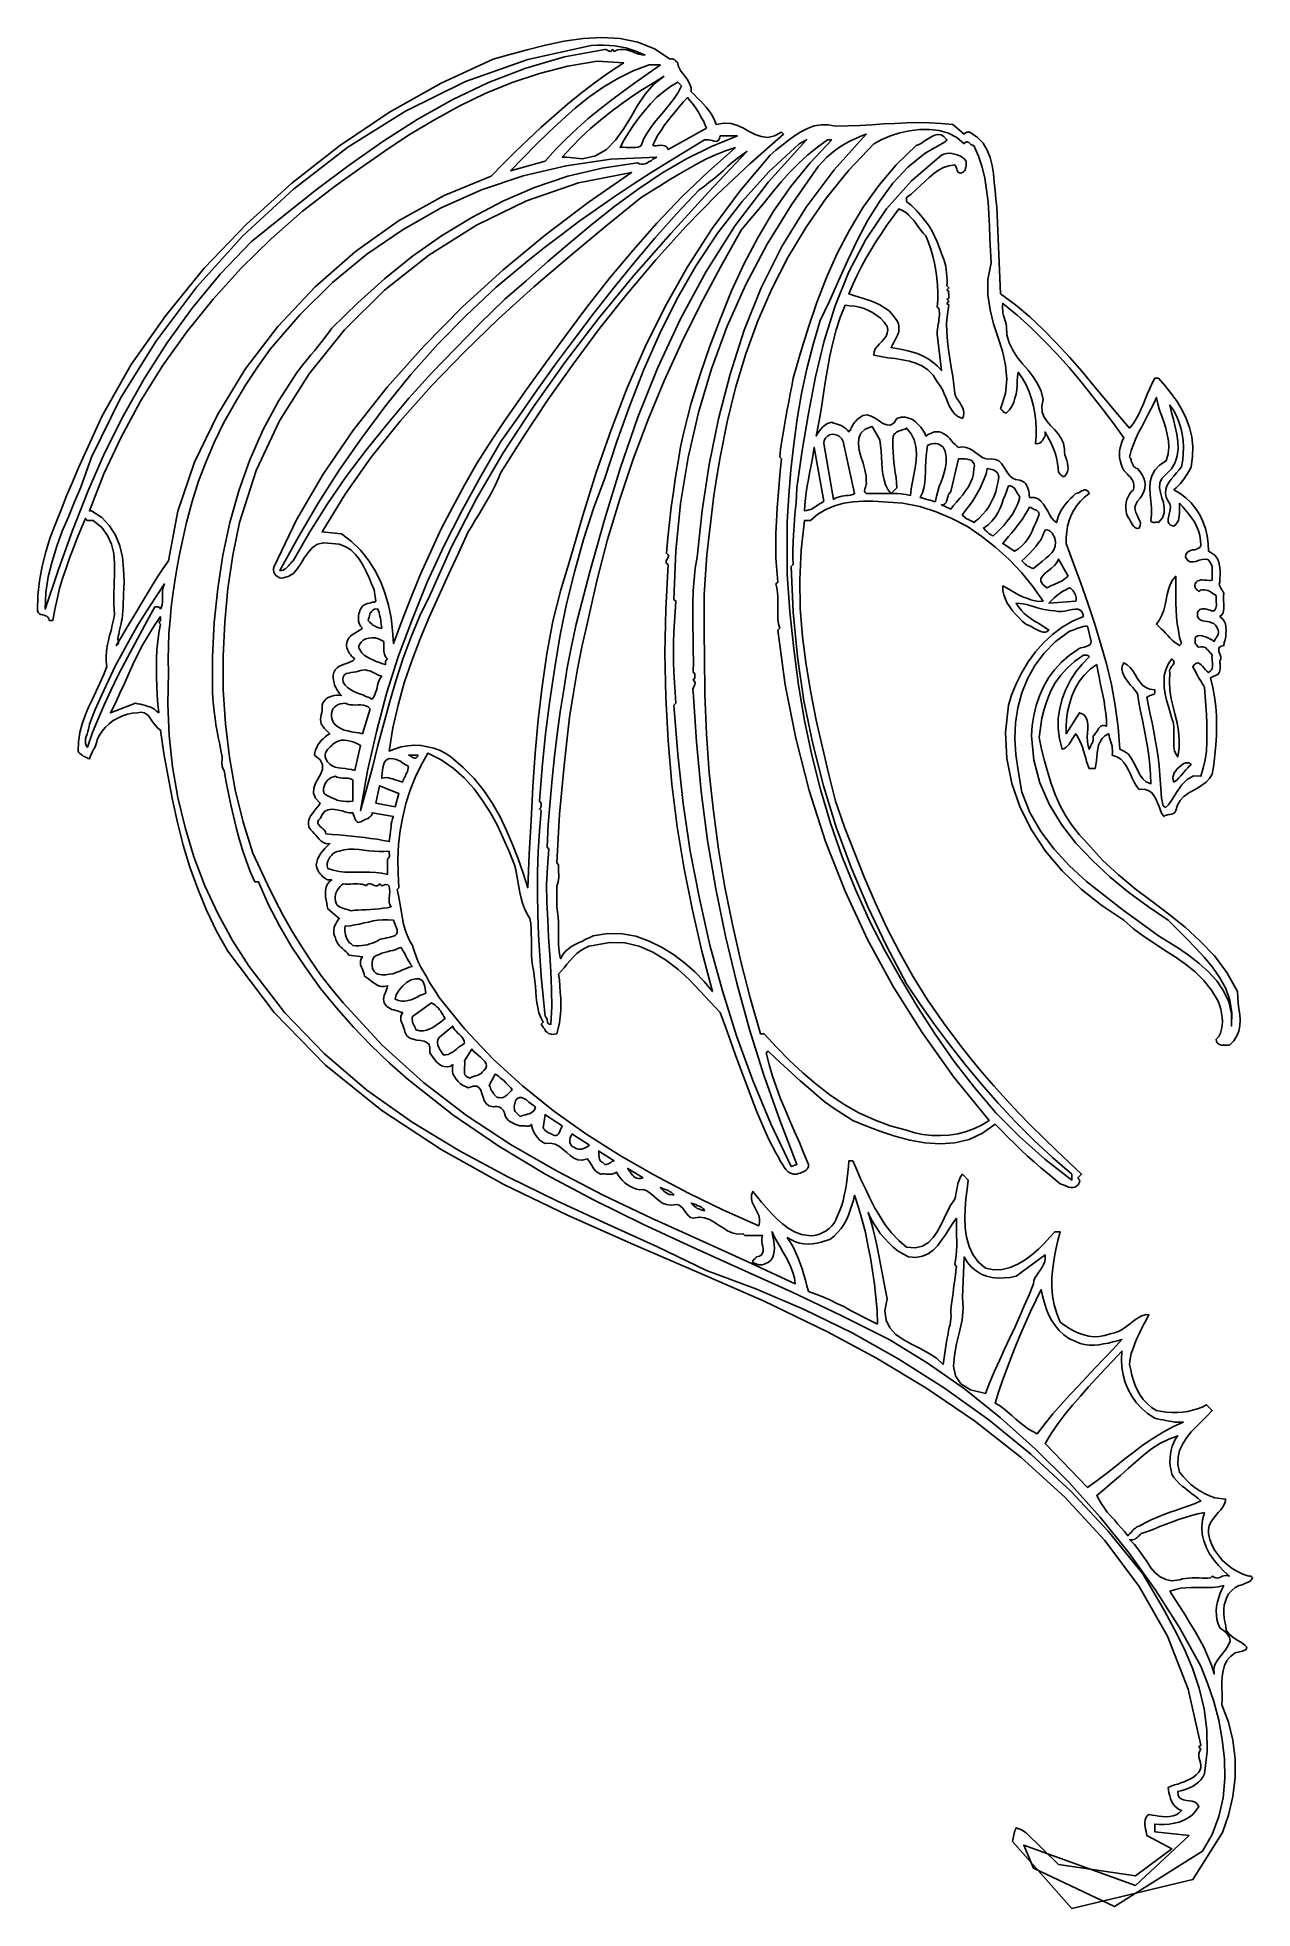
# Model space of a CAD drawing. Extents: x 0.03 to 4.19, y 0.04 to 6.44.
import ezdxf

# ---------------------------------------------------------------- set-up
doc = ezdxf.new("R2010")
doc.units = 0
doc.layers.add('1', color=7, linetype='Continuous')

msp = doc.modelspace()

# ---------------------------------------------------------------- linework, layer by layer
for points in [[(2.197, 6.368), (2.2, 6.369), (2.204, 6.369), (2.207, 6.368), (2.209, 6.367), (2.212, 6.366), (2.214, 6.364), (2.216, 6.362), (2.219, 6.359), (2.221, 6.357), (2.223, 6.355), (2.225, 6.345), (2.229, 6.336), (2.234, 6.327), (2.241, 6.318), (2.248, 6.308), (2.255, 6.299), (2.261, 6.289), (2.266, 6.279), (2.269, 6.268), (2.269, 6.256), (2.28, 6.246), (2.29, 6.235), (2.301, 6.225), (2.311, 6.214), (2.32, 6.203), (2.329, 6.192), (2.337, 6.181), (2.344, 6.169), (2.35, 6.157), (2.355, 6.144), (2.381, 6.149), (2.405, 6.148), (2.427, 6.141), (2.448, 6.131), (2.468, 6.12), (2.488, 6.11), (2.509, 6.103), (2.531, 6.1), (2.554, 6.105), (2.578, 6.118), (2.585, 6.111), (2.47, 6.01), (2.358, 5.905), (2.251, 5.795), (2.148, 5.681), (2.05, 5.565), (1.955, 5.446), (1.865, 5.324), (1.778, 5.202), (1.696, 5.078), (1.618, 4.953), (1.609, 4.932), (1.599, 4.911), (1.589, 4.891), (1.578, 4.87), (1.566, 4.85), (1.554, 4.829), (1.542, 4.81), (1.53, 4.79), (1.518, 4.769), (1.506, 4.75), (1.473, 4.677), (1.439, 4.604), (1.405, 4.531), (1.373, 4.458), (1.342, 4.384), (1.313, 4.309), (1.287, 4.233), (1.266, 4.157), (1.248, 4.079), (1.236, 4), (1.256, 4.008), (1.277, 4.015), (1.299, 4.018), (1.322, 4.02), (1.344, 4.019), (1.367, 4.015), (1.389, 4.01), (1.41, 4.002), (1.429, 3.992), (1.447, 3.98), (1.489, 3.944), (1.526, 3.906), (1.56, 3.865), (1.589, 3.821), (1.615, 3.775), (1.637, 3.728), (1.658, 3.68), (1.677, 3.631), (1.694, 3.582), (1.71, 3.532), (1.715, 3.647), (1.721, 3.762), (1.727, 3.877), (1.735, 3.993), (1.745, 4.107), (1.759, 4.221), (1.775, 4.333), (1.796, 4.444), (1.823, 4.552), (1.855, 4.657), (1.898, 4.806), (1.944, 4.953), (1.995, 5.099), (2.05, 5.243), (2.112, 5.383), (2.18, 5.521), (2.256, 5.657), (2.341, 5.788), (2.435, 5.916), (2.539, 6.039), (2.559, 6.056), (2.579, 6.072), (2.601, 6.089), (2.622, 6.105), (2.644, 6.119), (2.667, 6.13), (2.69, 6.139), (2.714, 6.143), (2.738, 6.143), (2.763, 6.138), (2.805, 6.139), (2.846, 6.141), (2.887, 6.143), (2.927, 6.146), (2.966, 6.148), (3.006, 6.15), (3.045, 6.151), (3.084, 6.15), (3.124, 6.148), (3.164, 6.144), (3.203, 6.111), (3.205, 6.114), (3.206, 6.115), (3.208, 6.116), (3.21, 6.117), (3.212, 6.118), (3.214, 6.118), (3.216, 6.118), (3.219, 6.118), (3.221, 6.118), (3.223, 6.118), (3.249, 6.1), (3.268, 6.08), (3.282, 6.056), (3.292, 6.031), (3.299, 6.004), (3.303, 5.976), (3.306, 5.947), (3.309, 5.918), (3.311, 5.889), (3.315, 5.861), (3.328, 5.565), (3.379, 5.527), (3.428, 5.486), (3.474, 5.442), (3.519, 5.396), (3.563, 5.348), (3.606, 5.3), (3.647, 5.25), (3.688, 5.201), (3.729, 5.152), (3.769, 5.105), (3.781, 5.12), (3.792, 5.137), (3.801, 5.153), (3.809, 5.171), (3.817, 5.188), (3.824, 5.206), (3.831, 5.224), (3.838, 5.241), (3.846, 5.259), (3.855, 5.276), (3.868, 5.276), (3.891, 5.25), (3.912, 5.224), (3.932, 5.196), (3.949, 5.167), (3.963, 5.138), (3.974, 5.107), (3.982, 5.075), (3.986, 5.042), (3.985, 5.008), (3.98, 4.973), (3.976, 4.965), (3.971, 4.956), (3.966, 4.948), (3.961, 4.939), (3.956, 4.931), (3.949, 4.924), (3.943, 4.916), (3.936, 4.909), (3.928, 4.901), (3.921, 4.894), (3.942, 4.881), (3.962, 4.866), (3.98, 4.849), (3.996, 4.829), (4.009, 4.808), (4.02, 4.785), (4.029, 4.761), (4.035, 4.736), (4.038, 4.71), (4.039, 4.684), (4.051, 4.677), (4.061, 4.67), (4.068, 4.661), (4.073, 4.651), (4.076, 4.64), (4.078, 4.628), (4.079, 4.616), (4.079, 4.604), (4.078, 4.591), (4.078, 4.578), (4.077, 4.575), (4.076, 4.572), (4.077, 4.568), (4.078, 4.564), (4.08, 4.56), (4.083, 4.556), (4.085, 4.551), (4.088, 4.547), (4.09, 4.543), (4.092, 4.539), (4.091, 4.531), (4.091, 4.522), (4.091, 4.514), (4.092, 4.505), (4.092, 4.496), (4.092, 4.488), (4.091, 4.48), (4.089, 4.473), (4.085, 4.466), (4.078, 4.46), (4.087, 4.453), (4.093, 4.445), (4.097, 4.435), (4.099, 4.425), (4.1, 4.414), (4.099, 4.403), (4.098, 4.392), (4.096, 4.381), (4.093, 4.371), (4.092, 4.361), (4.082, 4.359), (4.077, 4.356), (4.074, 4.352), (4.074, 4.347), (4.075, 4.341), (4.077, 4.335), (4.079, 4.329), (4.081, 4.322), (4.081, 4.315), (4.078, 4.309), (4.078, 4.306), (4.078, 4.302), (4.079, 4.298), (4.079, 4.292), (4.079, 4.287), (4.079, 4.282), (4.078, 4.276), (4.077, 4.271), (4.075, 4.267), (4.072, 4.263), (4.046, 4.25), (4.054, 4.218), (4.06, 4.185), (4.064, 4.153), (4.067, 4.12), (4.067, 4.086), (4.067, 4.053), (4.064, 4.02), (4.061, 3.987), (4.057, 3.953), (4.052, 3.921), (4.043, 3.906), (4.031, 3.893), (4.016, 3.883), (4.001, 3.873), (3.985, 3.864), (3.969, 3.855), (3.955, 3.844), (3.942, 3.831), (3.933, 3.815), (3.927, 3.796), (3.924, 3.79), (3.921, 3.787), (3.917, 3.785), (3.913, 3.784), (3.908, 3.783), (3.904, 3.783), (3.899, 3.782), (3.895, 3.781), (3.891, 3.779), (3.888, 3.776), (3.88, 3.785), (3.875, 3.797), (3.87, 3.81), (3.865, 3.823), (3.859, 3.836), (3.852, 3.848), (3.844, 3.858), (3.833, 3.865), (3.819, 3.869), (3.802, 3.868), (3.793, 3.88), (3.785, 3.893), (3.778, 3.907), (3.772, 3.921), (3.765, 3.935), (3.758, 3.949), (3.75, 3.961), (3.739, 3.972), (3.726, 3.98), (3.71, 3.986), (3.711, 3.995), (3.711, 4.002), (3.71, 4.01), (3.709, 4.017), (3.707, 4.024), (3.705, 4.031), (3.703, 4.038), (3.7, 4.045), (3.699, 4.052), (3.697, 4.059), (3.684, 4.052), (3.675, 4.043), (3.668, 4.032), (3.663, 4.02), (3.66, 4.007), (3.658, 3.994), (3.657, 3.98), (3.656, 3.966), (3.654, 3.953), (3.651, 3.94), (3.631, 3.94), (3.626, 3.952), (3.622, 3.964), (3.619, 3.976), (3.615, 3.989), (3.611, 4.001), (3.608, 4.013), (3.603, 4.025), (3.598, 4.037), (3.592, 4.048), (3.585, 4.059), (3.581, 4.053), (3.577, 4.047), (3.573, 4.041), (3.569, 4.035), (3.566, 4.029), (3.562, 4.023), (3.557, 4.018), (3.552, 4.013), (3.546, 4.009), (3.539, 4.006), (3.529, 4.042), (3.525, 4.077), (3.525, 4.112), (3.53, 4.146), (3.538, 4.179), (3.551, 4.211), (3.567, 4.242), (3.585, 4.271), (3.607, 4.297), (3.631, 4.322), (3.63, 4.324), (3.628, 4.326), (3.626, 4.327), (3.625, 4.328), (3.622, 4.328), (3.62, 4.328), (3.618, 4.328), (3.616, 4.328), (3.614, 4.328), (3.611, 4.328), (3.582, 4.308), (3.556, 4.284), (3.534, 4.26), (3.515, 4.233), (3.499, 4.204), (3.487, 4.174), (3.477, 4.143), (3.469, 4.112), (3.464, 4.079), (3.46, 4.046), (3.468, 4.006), (3.478, 3.966), (3.489, 3.927), (3.501, 3.889), (3.515, 3.851), (3.531, 3.815), (3.55, 3.779), (3.572, 3.746), (3.597, 3.714), (3.625, 3.684), (3.676, 3.627), (3.731, 3.576), (3.788, 3.529), (3.846, 3.485), (3.903, 3.442), (3.959, 3.397), (4.011, 3.35), (4.06, 3.299), (4.102, 3.242), (4.138, 3.177), (4.139, 3.157), (4.141, 3.137), (4.143, 3.118), (4.146, 3.098), (4.147, 3.079), (4.146, 3.06), (4.143, 3.042), (4.136, 3.025), (4.126, 3.008), (4.111, 2.993), (4.106, 2.993), (4.1, 2.993), (4.094, 2.993), (4.088, 2.993), (4.083, 2.994), (4.077, 2.996), (4.073, 2.998), (4.069, 3.002), (4.067, 3.006), (4.065, 3.013), (4.074, 3.023), (4.08, 3.035), (4.084, 3.048), (4.086, 3.061), (4.087, 3.075), (4.086, 3.089), (4.084, 3.103), (4.081, 3.117), (4.077, 3.131), (4.072, 3.144), (4.049, 3.182), (4.023, 3.215), (3.993, 3.245), (3.96, 3.271), (3.925, 3.296), (3.889, 3.319), (3.853, 3.343), (3.817, 3.367), (3.782, 3.392), (3.75, 3.421), (3.674, 3.471), (3.603, 3.527), (3.539, 3.59), (3.482, 3.657), (3.434, 3.73), (3.395, 3.807), (3.366, 3.889), (3.349, 3.975), (3.345, 4.064), (3.355, 4.157), (3.366, 4.195), (3.382, 4.232), (3.4, 4.269), (3.422, 4.305), (3.447, 4.339), (3.475, 4.37), (3.505, 4.399), (3.539, 4.424), (3.574, 4.444), (3.611, 4.46), (3.608, 4.473), (3.602, 4.481), (3.593, 4.485), (3.584, 4.486), (3.573, 4.484), (3.561, 4.482), (3.548, 4.479), (3.536, 4.477), (3.524, 4.477), (3.513, 4.48), (3.498, 4.481), (3.484, 4.483), (3.471, 4.486), (3.457, 4.489), (3.444, 4.493), (3.431, 4.497), (3.418, 4.501), (3.405, 4.504), (3.393, 4.505), (3.381, 4.506), (3.389, 4.493), (3.399, 4.481), (3.409, 4.471), (3.42, 4.462), (3.432, 4.453), (3.444, 4.445), (3.457, 4.438), (3.469, 4.43), (3.481, 4.422), (3.493, 4.414), (3.487, 4.409), (3.481, 4.407), (3.474, 4.407), (3.466, 4.409), (3.457, 4.413), (3.448, 4.417), (3.439, 4.422), (3.431, 4.427), (3.422, 4.431), (3.414, 4.434), (3.402, 4.445), (3.39, 4.457), (3.379, 4.468), (3.368, 4.48), (3.359, 4.493), (3.35, 4.506), (3.344, 4.52), (3.339, 4.534), (3.336, 4.549), (3.335, 4.565), (3.348, 4.558), (3.362, 4.55), (3.375, 4.543), (3.389, 4.535), (3.403, 4.528), (3.417, 4.523), (3.431, 4.518), (3.445, 4.514), (3.459, 4.512), (3.473, 4.513), (3.438, 4.563), (3.399, 4.611), (3.357, 4.656), (3.312, 4.697), (3.264, 4.734), (3.214, 4.768), (3.161, 4.796), (3.107, 4.819), (3.051, 4.837), (2.993, 4.848), (2.96, 4.851), (2.926, 4.853), (2.892, 4.855), (2.858, 4.855), (2.824, 4.853), (2.791, 4.848), (2.76, 4.839), (2.73, 4.827), (2.702, 4.811), (2.677, 4.789), (2.657, 4.789), (2.645, 4.687), (2.641, 4.587), (2.642, 4.489), (2.65, 4.391), (2.662, 4.295), (2.678, 4.2), (2.697, 4.106), (2.718, 4.012), (2.74, 3.92), (2.763, 3.828), (2.794, 3.74), (2.828, 3.653), (2.862, 3.566), (2.9, 3.48), (2.939, 3.395), (2.982, 3.312), (3.028, 3.23), (3.078, 3.149), (3.132, 3.07), (3.19, 2.993), (3.227, 2.946), (3.265, 2.9), (3.305, 2.854), (3.347, 2.808), (3.389, 2.762), (3.432, 2.718), (3.476, 2.675), (3.519, 2.633), (3.562, 2.592), (3.605, 2.552), (3.592, 2.539), (3.593, 2.538), (3.594, 2.537), (3.595, 2.535), (3.596, 2.534), (3.597, 2.533), (3.598, 2.532), (3.598, 2.531), (3.599, 2.529), (3.599, 2.528), (3.598, 2.526), (3.594, 2.517), (3.588, 2.511), (3.582, 2.508), (3.575, 2.506), (3.568, 2.507), (3.56, 2.508), (3.553, 2.511), (3.545, 2.514), (3.539, 2.517), (3.532, 2.519), (3.51, 2.537), (3.488, 2.555), (3.465, 2.574), (3.443, 2.594), (3.42, 2.614), (3.397, 2.635), (3.375, 2.657), (3.353, 2.679), (3.331, 2.701), (3.309, 2.723), (3.266, 2.692), (3.22, 2.671), (3.171, 2.659), (3.121, 2.656), (3.069, 2.659), (3.017, 2.668), (2.966, 2.682), (2.915, 2.699), (2.867, 2.717), (2.822, 2.736), (2.79, 2.756), (2.758, 2.777), (2.728, 2.799), (2.699, 2.823), (2.67, 2.847), (2.642, 2.872), (2.614, 2.898), (2.586, 2.923), (2.559, 2.948), (2.532, 2.973), (2.526, 2.967), (2.536, 2.927), (2.547, 2.887), (2.561, 2.849), (2.575, 2.81), (2.591, 2.773), (2.607, 2.735), (2.623, 2.698), (2.64, 2.66), (2.655, 2.623), (2.671, 2.585), (2.67, 2.578), (2.668, 2.573), (2.665, 2.569), (2.661, 2.565), (2.657, 2.562), (2.652, 2.56), (2.647, 2.558), (2.642, 2.556), (2.636, 2.554), (2.631, 2.552), (2.619, 2.552), (2.609, 2.555), (2.601, 2.56), (2.593, 2.568), (2.587, 2.576), (2.581, 2.586), (2.575, 2.596), (2.57, 2.606), (2.564, 2.616), (2.559, 2.625), (2.535, 2.671), (2.514, 2.718), (2.494, 2.765), (2.475, 2.813), (2.457, 2.862), (2.439, 2.91), (2.421, 2.959), (2.404, 3.008), (2.386, 3.056), (2.368, 3.105), (2.334, 3.142), (2.299, 3.18), (2.262, 3.218), (2.223, 3.254), (2.181, 3.285), (2.138, 3.312), (2.091, 3.332), (2.042, 3.344), (1.989, 3.345), (1.934, 3.335), (1.919, 3.332), (1.905, 3.326), (1.891, 3.318), (1.878, 3.307), (1.866, 3.296), (1.855, 3.283), (1.844, 3.271), (1.834, 3.258), (1.824, 3.247), (1.815, 3.236), (1.818, 3.217), (1.82, 3.196), (1.821, 3.175), (1.823, 3.154), (1.823, 3.133), (1.823, 3.112), (1.821, 3.091), (1.819, 3.07), (1.814, 3.051), (1.809, 3.032), (1.8, 3.031), (1.792, 3.03), (1.786, 3.032), (1.781, 3.034), (1.776, 3.038), (1.771, 3.042), (1.768, 3.048), (1.764, 3.053), (1.76, 3.059), (1.756, 3.065), (1.763, 3.072), (1.755, 3.088), (1.748, 3.104), (1.744, 3.122), (1.741, 3.139), (1.739, 3.158), (1.737, 3.176), (1.736, 3.195), (1.734, 3.213), (1.732, 3.232), (1.73, 3.25), (1.726, 3.266), (1.724, 3.284), (1.723, 3.302), (1.723, 3.32), (1.723, 3.338), (1.723, 3.356), (1.722, 3.375), (1.721, 3.393), (1.72, 3.41), (1.717, 3.427), (1.707, 3.444), (1.699, 3.461), (1.692, 3.479), (1.687, 3.497), (1.683, 3.516), (1.679, 3.535), (1.676, 3.555), (1.673, 3.574), (1.669, 3.593), (1.664, 3.611), (1.646, 3.656), (1.627, 3.7), (1.606, 3.745), (1.582, 3.789), (1.555, 3.831), (1.526, 3.871), (1.492, 3.908), (1.455, 3.942), (1.414, 3.97), (1.368, 3.993), (1.345, 3.952), (1.325, 3.91), (1.307, 3.866), (1.293, 3.821), (1.282, 3.775), (1.273, 3.728), (1.268, 3.68), (1.265, 3.631), (1.266, 3.582), (1.269, 3.532), (1.263, 3.526), (1.267, 3.506), (1.271, 3.487), (1.274, 3.467), (1.278, 3.447), (1.281, 3.427), (1.285, 3.408), (1.29, 3.388), (1.297, 3.37), (1.305, 3.352), (1.315, 3.335), (1.321, 3.316), (1.328, 3.297), (1.335, 3.279), (1.344, 3.261), (1.354, 3.243), (1.364, 3.226), (1.374, 3.208), (1.385, 3.191), (1.396, 3.174), (1.407, 3.157), (1.495, 3.048), (1.59, 2.947), (1.692, 2.854), (1.798, 2.769), (1.909, 2.69), (2.024, 2.617), (2.141, 2.55), (2.26, 2.487), (2.38, 2.429), (2.5, 2.375), (2.503, 2.387), (2.503, 2.399), (2.5, 2.411), (2.495, 2.422), (2.489, 2.434), (2.483, 2.445), (2.478, 2.456), (2.475, 2.468), (2.475, 2.48), (2.48, 2.493), (2.495, 2.475), (2.51, 2.456), (2.527, 2.437), (2.544, 2.417), (2.562, 2.399), (2.581, 2.382), (2.601, 2.367), (2.623, 2.355), (2.646, 2.346), (2.671, 2.342), (2.684, 2.341), (2.696, 2.343), (2.708, 2.347), (2.72, 2.352), (2.731, 2.358), (2.741, 2.366), (2.75, 2.375), (2.758, 2.385), (2.764, 2.396), (2.769, 2.407), (2.777, 2.425), (2.783, 2.443), (2.789, 2.461), (2.793, 2.48), (2.797, 2.499), (2.8, 2.519), (2.803, 2.538), (2.805, 2.558), (2.807, 2.578), (2.809, 2.598), (2.822, 2.598), (2.836, 2.567), (2.85, 2.534), (2.865, 2.502), (2.88, 2.47), (2.896, 2.438), (2.914, 2.408), (2.933, 2.379), (2.955, 2.351), (2.979, 2.325), (3.006, 2.302), (3.036, 2.3), (3.06, 2.306), (3.081, 2.318), (3.097, 2.335), (3.111, 2.355), (3.123, 2.378), (3.135, 2.402), (3.146, 2.425), (3.157, 2.447), (3.171, 2.467), (3.173, 2.475), (3.175, 2.484), (3.177, 2.493), (3.178, 2.502), (3.18, 2.511), (3.182, 2.52), (3.185, 2.528), (3.188, 2.537), (3.192, 2.545), (3.197, 2.552), (3.217, 2.532), (3.213, 2.501), (3.209, 2.468), (3.206, 2.434), (3.205, 2.401), (3.207, 2.368), (3.211, 2.336), (3.22, 2.305), (3.233, 2.277), (3.251, 2.252), (3.276, 2.23), (3.305, 2.225), (3.333, 2.226), (3.361, 2.233), (3.387, 2.244), (3.412, 2.259), (3.435, 2.276), (3.457, 2.296), (3.477, 2.315), (3.496, 2.336), (3.513, 2.355), (3.532, 2.355), (3.524, 2.325), (3.517, 2.294), (3.511, 2.263), (3.506, 2.231), (3.503, 2.199), (3.503, 2.167), (3.505, 2.136), (3.511, 2.105), (3.52, 2.075), (3.532, 2.046), (3.548, 2.034), (3.564, 2.024), (3.579, 2.015), (3.596, 2.008), (3.613, 2.002), (3.63, 1.998), (3.647, 1.996), (3.665, 1.997), (3.684, 2), (3.703, 2.006), (3.718, 2.009), (3.733, 2.015), (3.747, 2.023), (3.76, 2.032), (3.773, 2.042), (3.786, 2.052), (3.798, 2.06), (3.811, 2.067), (3.823, 2.071), (3.835, 2.072), (3.827, 2.055), (3.818, 2.039), (3.81, 2.023), (3.802, 2.006), (3.794, 1.99), (3.787, 1.973), (3.781, 1.956), (3.775, 1.938), (3.771, 1.92), (3.769, 1.901), (3.773, 1.883), (3.777, 1.864), (3.782, 1.846), (3.788, 1.829), (3.796, 1.812), (3.805, 1.796), (3.816, 1.781), (3.829, 1.767), (3.844, 1.754), (3.861, 1.743), (3.879, 1.74), (3.896, 1.738), (3.914, 1.737), (3.932, 1.737), (3.95, 1.738), (3.968, 1.74), (3.985, 1.744), (4.002, 1.749), (4.017, 1.755), (4.032, 1.763), (4.052, 1.743), (4.035, 1.725), (4.017, 1.708), (3.998, 1.689), (3.98, 1.67), (3.964, 1.65), (3.951, 1.629), (3.94, 1.607), (3.935, 1.584), (3.934, 1.559), (3.94, 1.532), (3.952, 1.518), (3.965, 1.504), (3.979, 1.49), (3.994, 1.479), (4.009, 1.468), (4.026, 1.459), (4.043, 1.451), (4.061, 1.445), (4.079, 1.442), (4.098, 1.44), (4.095, 1.427), (4.089, 1.415), (4.081, 1.404), (4.072, 1.394), (4.063, 1.383), (4.055, 1.373), (4.047, 1.361), (4.041, 1.349), (4.039, 1.336), (4.039, 1.322), (4.044, 1.302), (4.052, 1.282), (4.061, 1.264), (4.074, 1.246), (4.087, 1.23), (4.103, 1.216), (4.12, 1.203), (4.138, 1.192), (4.157, 1.183), (4.177, 1.177), (4.179, 1.178), (4.18, 1.178), (4.182, 1.177), (4.183, 1.177), (4.185, 1.176), (4.186, 1.175), (4.187, 1.174), (4.188, 1.173), (4.189, 1.172), (4.19, 1.171), (4.188, 1.166), (4.184, 1.162), (4.179, 1.158), (4.173, 1.155), (4.166, 1.152), (4.159, 1.149), (4.151, 1.146), (4.144, 1.144), (4.137, 1.141), (4.131, 1.138), (4.119, 1.128), (4.109, 1.117), (4.102, 1.105), (4.097, 1.091), (4.093, 1.077), (4.092, 1.063), (4.092, 1.049), (4.093, 1.034), (4.095, 1.02), (4.098, 1.006), (4.1, 0.992), (4.109, 0.979), (4.122, 0.968), (4.137, 0.958), (4.152, 0.949), (4.164, 0.94), (4.17, 0.933), (4.168, 0.926), (4.156, 0.92), (4.131, 0.914), (4.114, 0.902), (4.102, 0.888), (4.094, 0.871), (4.089, 0.853), (4.086, 0.833), (4.085, 0.813), (4.085, 0.793), (4.086, 0.773), (4.086, 0.754), (4.085, 0.736), (4.108, 0.677), (4.123, 0.615), (4.13, 0.551), (4.13, 0.487), (4.123, 0.422), (4.108, 0.359), (4.087, 0.299), (3.986, 0.138), (3.572, 0.039), (3.368, 0.269), (3.375, 0.302), (3.378, 0.306), (3.379, 0.311), (3.381, 0.315), (3.399, 0.308), (3.415, 0.298), (3.526, 0.19), (3.789, 0.151), (3.914, 0.243), (3.828, 0.289), (3.826, 0.303), (3.824, 0.311), (3.822, 0.319), (3.821, 0.327), (3.821, 0.335), (3.822, 0.342), (3.825, 0.349), (3.829, 0.356), (3.835, 0.361), (3.846, 0.359), (3.857, 0.357), (3.869, 0.355), (3.881, 0.354), (3.894, 0.353), (3.906, 0.354), (3.918, 0.356), (3.929, 0.36), (3.938, 0.366), (3.947, 0.375), (3.937, 0.379), (3.93, 0.385), (3.923, 0.391), (3.917, 0.399), (3.913, 0.407), (3.909, 0.416), (3.907, 0.425), (3.904, 0.435), (3.902, 0.444), (3.901, 0.453), (3.912, 0.458), (3.923, 0.462), (3.934, 0.465), (3.945, 0.469), (3.956, 0.473), (3.967, 0.478), (3.978, 0.483), (3.988, 0.489), (3.997, 0.497), (4.006, 0.506), (4.011, 0.514), (4.013, 0.522), (4.013, 0.53), (4.012, 0.538), (4.009, 0.546), (4.007, 0.553), (4.006, 0.561), (4.006, 0.569), (4.008, 0.577), (4.013, 0.585), (4.006, 0.592), (4.013, 0.598), (3.97, 0.79), (3.899, 0.971), (3.802, 1.141), (3.684, 1.299), (3.548, 1.447), (3.398, 1.583), (3.238, 1.708), (3.072, 1.821), (2.903, 1.923), (2.736, 2.013), (2.519, 2.117), (2.296, 2.215), (2.072, 2.312), (1.848, 2.411), (1.628, 2.517), (1.414, 2.636), (1.21, 2.77), (1.018, 2.925), (0.842, 3.105), (0.684, 3.315), (0.645, 3.384), (0.611, 3.456), (0.581, 3.528), (0.554, 3.603), (0.531, 3.678), (0.511, 3.755), (0.494, 3.833), (0.479, 3.912), (0.465, 3.992), (0.453, 4.072), (0.444, 4.078), (0.437, 4.086), (0.43, 4.094), (0.424, 4.103), (0.418, 4.112), (0.412, 4.12), (0.405, 4.126), (0.397, 4.131), (0.387, 4.133), (0.375, 4.131), (0.357, 4.13), (0.34, 4.126), (0.323, 4.12), (0.307, 4.113), (0.291, 4.104), (0.277, 4.093), (0.264, 4.081), (0.253, 4.068), (0.244, 4.054), (0.236, 4.039), (0.235, 4.032), (0.233, 4.025), (0.231, 4.018), (0.228, 4.012), (0.224, 4.005), (0.221, 3.999), (0.218, 3.993), (0.215, 3.987), (0.212, 3.98), (0.21, 3.973), (0.206, 3.975), (0.202, 3.977), (0.197, 3.979), (0.193, 3.981), (0.189, 3.983), (0.185, 3.986), (0.181, 3.989), (0.177, 3.992), (0.174, 3.995), (0.171, 4), (0.172, 4.032), (0.177, 4.063), (0.185, 4.093), (0.195, 4.122), (0.207, 4.15), (0.22, 4.177), (0.233, 4.205), (0.246, 4.232), (0.258, 4.26), (0.269, 4.289), (0.267, 4.307), (0.267, 4.325), (0.268, 4.342), (0.271, 4.36), (0.275, 4.378), (0.279, 4.395), (0.284, 4.413), (0.288, 4.431), (0.292, 4.449), (0.296, 4.467), (0.293, 4.501), (0.293, 4.536), (0.295, 4.572), (0.296, 4.607), (0.296, 4.642), (0.293, 4.676), (0.285, 4.708), (0.272, 4.738), (0.252, 4.765), (0.223, 4.789), (0.221, 4.789), (0.217, 4.789), (0.215, 4.789), (0.211, 4.789), (0.209, 4.789), (0.206, 4.789), (0.203, 4.789), (0.201, 4.79), (0.199, 4.792), (0.197, 4.796), (0.182, 4.762), (0.168, 4.728), (0.155, 4.695), (0.142, 4.66), (0.13, 4.626), (0.118, 4.591), (0.108, 4.556), (0.099, 4.52), (0.091, 4.484), (0.085, 4.447), (0.072, 4.447), (0.071, 4.454), (0.068, 4.458), (0.064, 4.461), (0.06, 4.463), (0.055, 4.465), (0.049, 4.466), (0.044, 4.467), (0.039, 4.47), (0.035, 4.474), (0.032, 4.48), (0.033, 4.532), (0.039, 4.583), (0.048, 4.633), (0.061, 4.682), (0.076, 4.731), (0.094, 4.778), (0.113, 4.826), (0.132, 4.873), (0.152, 4.92), (0.171, 4.967), (0.253, 5.147), (0.353, 5.323), (0.471, 5.491), (0.602, 5.652), (0.747, 5.803), (0.902, 5.943), (1.066, 6.071), (1.237, 6.186), (1.413, 6.285), (1.592, 6.368), (1.648, 6.384), (1.708, 6.4), (1.77, 6.416), (1.834, 6.429), (1.899, 6.438), (1.963, 6.442), (2.026, 6.438), (2.086, 6.426), (2.144, 6.403), (2.197, 6.368)], [(3.947, 4.368), (3.94, 4.361), (3.932, 4.367), (3.923, 4.373), (3.915, 4.38), (3.907, 4.387), (3.9, 4.395), (3.892, 4.403), (3.885, 4.411), (3.877, 4.418), (3.869, 4.426), (3.861, 4.434), (3.872, 4.449), (3.88, 4.465), (3.886, 4.482), (3.891, 4.5), (3.894, 4.518), (3.898, 4.536), (3.902, 4.553), (3.908, 4.57), (3.916, 4.585), (3.927, 4.598), (3.927, 4.576), (3.927, 4.554), (3.927, 4.53), (3.927, 4.506), (3.928, 4.482), (3.93, 4.459), (3.932, 4.435), (3.936, 4.412), (3.94, 4.389), (3.947, 4.368)], [(3.907, 4.269), (3.906, 4.238), (3.907, 4.208), (3.912, 4.179), (3.918, 4.151), (3.925, 4.123), (3.932, 4.096), (3.937, 4.068), (3.939, 4.039), (3.939, 4.01), (3.934, 3.98), (3.927, 3.99), (3.923, 4.001), (3.921, 4.014), (3.92, 4.027), (3.92, 4.042), (3.92, 4.056), (3.921, 4.071), (3.92, 4.085), (3.918, 4.099), (3.914, 4.111), (3.908, 4.132), (3.902, 4.153), (3.896, 4.174), (3.891, 4.196), (3.888, 4.217), (3.887, 4.238), (3.888, 4.258), (3.893, 4.278), (3.901, 4.297), (3.914, 4.315), (3.919, 4.31), (3.921, 4.306), (3.921, 4.301), (3.919, 4.297), (3.916, 4.293), (3.913, 4.289), (3.91, 4.284), (3.907, 4.28), (3.906, 4.275), (3.907, 4.269)], [(3.98, 3.953), (3.974, 3.949), (3.968, 3.943), (3.962, 3.936), (3.956, 3.929), (3.95, 3.922), (3.944, 3.915), (3.938, 3.908), (3.932, 3.902), (3.927, 3.898), (3.921, 3.894), (3.918, 3.902), (3.917, 3.909), (3.919, 3.917), (3.922, 3.925), (3.927, 3.932), (3.932, 3.939), (3.939, 3.945), (3.946, 3.951), (3.953, 3.956), (3.96, 3.96), (3.962, 3.96), (3.965, 3.96), (3.967, 3.96), (3.969, 3.96), (3.971, 3.96), (3.973, 3.959), (3.975, 3.958), (3.977, 3.957), (3.978, 3.956), (3.98, 3.953)]]:
    msp.add_lwpolyline(points)
at = {"layer": '1'}
for points in [[(2.111, 6.381), (2.101, 6.382), (2.09, 6.385), (2.08, 6.388), (2.069, 6.393), (2.059, 6.396), (2.049, 6.399), (2.039, 6.401), (2.028, 6.401), (2.017, 6.399), (2.006, 6.394), (2, 6.401), (1.997, 6.397), (1.995, 6.395), (1.993, 6.394), (1.99, 6.395), (1.987, 6.395), (1.984, 6.397), (1.982, 6.399), (1.979, 6.4), (1.976, 6.401), (1.973, 6.401), (1.835, 6.376), (1.703, 6.337), (1.575, 6.288), (1.451, 6.229), (1.331, 6.161), (1.214, 6.086), (1.099, 6.005), (0.986, 5.92), (0.874, 5.832), (0.763, 5.743), (0.657, 5.632), (0.561, 5.516), (0.475, 5.396), (0.397, 5.274), (0.326, 5.148), (0.262, 5.019), (0.204, 4.888), (0.152, 4.755), (0.104, 4.621), (0.059, 4.486), (0.061, 4.542), (0.069, 4.596), (0.082, 4.649), (0.098, 4.701), (0.117, 4.752), (0.138, 4.802), (0.159, 4.853), (0.18, 4.903), (0.199, 4.954), (0.217, 5.006), (0.316, 5.207), (0.437, 5.402), (0.577, 5.588), (0.735, 5.763), (0.908, 5.923), (1.094, 6.066), (1.291, 6.19), (1.497, 6.291), (1.71, 6.366), (1.927, 6.414), (1.948, 6.415), (1.968, 6.415), (1.988, 6.414), (2.007, 6.413), (2.026, 6.41), (2.045, 6.406), (2.063, 6.401), (2.08, 6.395), (2.096, 6.388), (2.111, 6.381)], [(2.039, 6.355), (1.99, 6.323), (1.942, 6.289), (1.894, 6.252), (1.846, 6.214), (1.8, 6.174), (1.754, 6.134), (1.71, 6.092), (1.667, 6.05), (1.625, 6.008), (1.585, 5.967), (1.424, 5.901), (1.268, 5.814), (1.12, 5.709), (0.982, 5.588), (0.855, 5.453), (0.743, 5.307), (0.648, 5.151), (0.57, 4.988), (0.513, 4.821), (0.48, 4.651), (0.461, 4.624), (0.443, 4.596), (0.425, 4.567), (0.407, 4.538), (0.39, 4.509), (0.372, 4.479), (0.355, 4.45), (0.337, 4.42), (0.32, 4.391), (0.302, 4.361), (0.309, 4.368), (0.308, 4.376), (0.307, 4.384), (0.308, 4.392), (0.31, 4.4), (0.312, 4.409), (0.314, 4.418), (0.316, 4.427), (0.318, 4.436), (0.32, 4.445), (0.322, 4.453), (0.325, 4.494), (0.327, 4.537), (0.329, 4.579), (0.327, 4.622), (0.323, 4.663), (0.314, 4.702), (0.299, 4.739), (0.279, 4.771), (0.252, 4.799), (0.217, 4.822), (0.21, 4.822), (0.259, 4.949), (0.318, 5.074), (0.385, 5.197), (0.46, 5.318), (0.543, 5.434), (0.633, 5.546), (0.729, 5.652), (0.832, 5.753), (0.939, 5.847), (1.052, 5.934), (1.135, 5.994), (1.218, 6.052), (1.302, 6.107), (1.388, 6.159), (1.475, 6.207), (1.564, 6.25), (1.656, 6.288), (1.75, 6.319), (1.847, 6.344), (1.947, 6.361), (2.039, 6.355)], [(2.164, 6.348), (2.122, 6.318), (2.08, 6.289), (2.038, 6.258), (1.997, 6.228), (1.957, 6.196), (1.917, 6.164), (1.879, 6.13), (1.841, 6.095), (1.805, 6.058), (1.769, 6.019), (1.651, 5.986), (1.694, 6.03), (1.737, 6.074), (1.781, 6.117), (1.826, 6.159), (1.872, 6.2), (1.919, 6.238), (1.968, 6.272), (2.018, 6.302), (2.07, 6.328), (2.125, 6.348), (2.164, 6.348)], [(2.177, 6.309), (2.141, 6.282), (2.111, 6.248), (2.085, 6.209), (2.061, 6.167), (2.036, 6.127), (2.01, 6.09), (1.979, 6.059), (1.942, 6.037), (1.897, 6.027), (1.842, 6.032), (1.828, 6.032), (1.859, 6.066), (1.891, 6.099), (1.924, 6.13), (1.959, 6.159), (1.994, 6.187), (2.029, 6.214), (2.066, 6.24), (2.103, 6.264), (2.14, 6.287), (2.177, 6.309)], [(2.236, 6.276), (2.224, 6.253), (2.211, 6.233), (2.195, 6.213), (2.18, 6.194), (2.164, 6.175), (2.148, 6.157), (2.133, 6.137), (2.119, 6.117), (2.107, 6.096), (2.098, 6.072), (2.093, 6.069), (2.087, 6.067), (2.079, 6.065), (2.071, 6.065), (2.063, 6.065), (2.054, 6.065), (2.046, 6.065), (2.038, 6.066), (2.031, 6.066), (2.026, 6.065), (2.04, 6.091), (2.055, 6.116), (2.072, 6.142), (2.09, 6.167), (2.11, 6.192), (2.13, 6.215), (2.152, 6.237), (2.175, 6.257), (2.198, 6.274), (2.223, 6.289), (2.236, 6.276)], [(2.322, 6.131), (2.19, 6.059), (2.187, 6.065), (2.183, 6.069), (2.178, 6.071), (2.173, 6.072), (2.167, 6.073), (2.161, 6.072), (2.155, 6.072), (2.149, 6.071), (2.143, 6.071), (2.138, 6.072), (2.146, 6.09), (2.155, 6.107), (2.166, 6.124), (2.177, 6.141), (2.189, 6.157), (2.202, 6.173), (2.215, 6.189), (2.228, 6.205), (2.242, 6.221), (2.256, 6.236), (2.264, 6.226), (2.272, 6.217), (2.28, 6.207), (2.287, 6.196), (2.294, 6.186), (2.3, 6.175), (2.306, 6.165), (2.312, 6.154), (2.317, 6.142), (2.322, 6.131)], [(2.427, 6.105), (2.339, 6.069), (2.253, 6.027), (2.169, 5.978), (2.088, 5.923), (2.008, 5.865), (1.93, 5.803), (1.854, 5.739), (1.779, 5.675), (1.704, 5.609), (1.631, 5.546), (1.545, 5.462), (1.462, 5.378), (1.381, 5.293), (1.303, 5.207), (1.229, 5.119), (1.157, 5.03), (1.089, 4.939), (1.025, 4.846), (0.964, 4.75), (0.907, 4.651), (0.903, 4.647), (0.899, 4.643), (0.895, 4.638), (0.891, 4.634), (0.887, 4.629), (0.882, 4.625), (0.878, 4.622), (0.873, 4.619), (0.867, 4.618), (0.861, 4.618), (0.925, 4.733), (0.993, 4.848), (1.065, 4.961), (1.142, 5.072), (1.224, 5.182), (1.31, 5.288), (1.402, 5.392), (1.499, 5.491), (1.602, 5.587), (1.71, 5.677), (1.767, 5.723), (1.826, 5.768), (1.885, 5.812), (1.945, 5.854), (2.006, 5.896), (2.067, 5.937), (2.129, 5.977), (2.191, 6.016), (2.253, 6.054), (2.315, 6.092), (2.322, 6.092), (2.328, 6.092), (2.335, 6.09), (2.341, 6.089), (2.348, 6.087), (2.353, 6.086), (2.358, 6.087), (2.363, 6.09), (2.366, 6.096), (2.368, 6.105), (2.427, 6.105)], [(1.875, 4.434), (1.859, 4.359), (1.845, 4.285), (1.833, 4.21), (1.821, 4.134), (1.81, 4.058), (1.801, 3.982), (1.793, 3.905), (1.786, 3.827), (1.78, 3.749), (1.776, 3.671), (1.782, 3.664), (1.777, 3.603), (1.774, 3.543), (1.775, 3.483), (1.778, 3.423), (1.781, 3.363), (1.785, 3.303), (1.789, 3.244), (1.791, 3.184), (1.792, 3.125), (1.789, 3.065), (1.784, 3.065), (1.781, 3.067), (1.778, 3.069), (1.777, 3.072), (1.777, 3.075), (1.776, 3.079), (1.776, 3.083), (1.774, 3.086), (1.773, 3.089), (1.769, 3.092), (1.762, 3.16), (1.756, 3.23), (1.751, 3.3), (1.747, 3.371), (1.744, 3.442), (1.743, 3.513), (1.743, 3.585), (1.745, 3.656), (1.75, 3.726), (1.756, 3.796), (1.75, 3.802), (1.752, 3.804), (1.753, 3.805), (1.754, 3.807), (1.755, 3.809), (1.756, 3.811), (1.756, 3.813), (1.756, 3.815), (1.756, 3.817), (1.756, 3.82), (1.756, 3.822), (1.75, 3.828), (1.759, 3.944), (1.771, 4.059), (1.785, 4.173), (1.802, 4.286), (1.821, 4.398), (1.844, 4.508), (1.871, 4.617), (1.901, 4.724), (1.935, 4.83), (1.973, 4.934), (2.015, 5.059), (2.059, 5.183), (2.107, 5.306), (2.161, 5.427), (2.22, 5.546), (2.286, 5.661), (2.36, 5.773), (2.443, 5.88), (2.535, 5.982), (2.638, 6.078), (2.664, 6.092), (2.534, 5.948), (2.42, 5.798), (2.32, 5.641), (2.232, 5.479), (2.155, 5.312), (2.086, 5.142), (2.026, 4.967), (1.972, 4.791), (1.922, 4.613), (1.875, 4.434)], [(2.75, 6.092), (2.676, 6.013), (2.61, 5.932), (2.551, 5.847), (2.498, 5.758), (2.45, 5.668), (2.407, 5.575), (2.369, 5.48), (2.333, 5.385), (2.3, 5.288), (2.269, 5.19), (2.256, 5.141), (2.244, 5.091), (2.233, 5.041), (2.224, 4.99), (2.215, 4.938), (2.208, 4.887), (2.201, 4.834), (2.195, 4.782), (2.189, 4.73), (2.184, 4.677), (2.189, 4.673), (2.191, 4.669), (2.191, 4.665), (2.189, 4.661), (2.187, 4.657), (2.185, 4.653), (2.183, 4.65), (2.183, 4.645), (2.185, 4.642), (2.19, 4.638), (2.182, 4.486), (2.179, 4.335), (2.182, 4.184), (2.19, 4.035), (2.203, 3.887), (2.221, 3.741), (2.245, 3.597), (2.273, 3.455), (2.305, 3.315), (2.342, 3.177), (2.313, 3.211), (2.281, 3.244), (2.246, 3.275), (2.208, 3.304), (2.168, 3.329), (2.125, 3.35), (2.08, 3.366), (2.033, 3.375), (1.984, 3.376), (1.934, 3.368), (1.922, 3.362), (1.909, 3.356), (1.897, 3.35), (1.884, 3.344), (1.872, 3.338), (1.86, 3.331), (1.849, 3.323), (1.838, 3.314), (1.829, 3.302), (1.822, 3.289), (1.818, 3.306), (1.816, 3.323), (1.815, 3.341), (1.815, 3.359), (1.815, 3.378), (1.815, 3.396), (1.815, 3.414), (1.814, 3.432), (1.812, 3.45), (1.809, 3.467), (1.809, 3.472), (1.809, 3.479), (1.809, 3.486), (1.809, 3.494), (1.809, 3.503), (1.809, 3.511), (1.809, 3.519), (1.809, 3.527), (1.809, 3.533), (1.809, 3.539), (1.812, 3.545), (1.814, 3.553), (1.815, 3.56), (1.816, 3.568), (1.816, 3.577), (1.815, 3.585), (1.815, 3.592), (1.815, 3.6), (1.815, 3.606), (1.815, 3.611), (1.809, 3.618), (1.814, 3.701), (1.819, 3.784), (1.826, 3.867), (1.834, 3.95), (1.843, 4.034), (1.853, 4.116), (1.866, 4.199), (1.88, 4.281), (1.896, 4.361), (1.914, 4.44), (1.946, 4.583), (1.983, 4.724), (2.025, 4.862), (2.071, 4.999), (2.122, 5.134), (2.177, 5.267), (2.237, 5.399), (2.301, 5.528), (2.369, 5.656), (2.44, 5.782), (2.468, 5.815), (2.495, 5.848), (2.522, 5.881), (2.549, 5.915), (2.577, 5.948), (2.606, 5.98), (2.636, 6.011), (2.668, 6.04), (2.701, 6.067), (2.736, 6.092), (2.75, 6.092)], [(2.289, 4.664), (2.283, 4.626), (2.279, 4.587), (2.276, 4.548), (2.275, 4.507), (2.275, 4.467), (2.275, 4.426), (2.276, 4.386), (2.276, 4.346), (2.277, 4.307), (2.276, 4.269), (2.278, 4.268), (2.28, 4.266), (2.281, 4.265), (2.282, 4.263), (2.282, 4.261), (2.282, 4.259), (2.282, 4.256), (2.282, 4.254), (2.282, 4.252), (2.282, 4.25), (2.276, 4.243), (2.28, 4.239), (2.282, 4.236), (2.283, 4.232), (2.282, 4.228), (2.28, 4.224), (2.278, 4.221), (2.277, 4.217), (2.275, 4.212), (2.275, 4.208), (2.276, 4.203), (2.287, 4.031), (2.303, 3.862), (2.325, 3.694), (2.353, 3.529), (2.386, 3.366), (2.425, 3.206), (2.469, 3.047), (2.518, 2.891), (2.572, 2.737), (2.631, 2.585), (2.611, 2.578), (2.542, 2.724), (2.48, 2.873), (2.424, 3.025), (2.376, 3.179), (2.333, 3.336), (2.297, 3.495), (2.266, 3.657), (2.242, 3.821), (2.223, 3.988), (2.21, 4.157), (2.217, 4.164), (2.214, 4.2), (2.212, 4.235), (2.21, 4.27), (2.209, 4.304), (2.209, 4.338), (2.209, 4.373), (2.21, 4.407), (2.212, 4.442), (2.214, 4.477), (2.217, 4.513), (2.21, 4.519), (2.217, 4.685), (2.233, 4.847), (2.259, 5.004), (2.294, 5.158), (2.338, 5.308), (2.392, 5.454), (2.456, 5.597), (2.529, 5.735), (2.612, 5.869), (2.703, 6), (2.718, 6.016), (2.732, 6.031), (2.748, 6.045), (2.764, 6.057), (2.78, 6.069), (2.797, 6.079), (2.814, 6.088), (2.832, 6.096), (2.85, 6.104), (2.868, 6.111), (2.758, 5.989), (2.662, 5.861), (2.579, 5.726), (2.509, 5.585), (2.45, 5.44), (2.402, 5.29), (2.362, 5.137), (2.331, 4.981), (2.307, 4.823), (2.289, 4.664)], [(3.203, 6.078), (3.207, 6.083), (3.21, 6.085), (3.213, 6.085), (3.216, 6.084), (3.219, 6.082), (3.223, 6.079), (3.226, 6.076), (3.229, 6.074), (3.233, 6.072), (3.236, 6.072), (3.252, 6.036), (3.265, 5.998), (3.274, 5.96), (3.28, 5.92), (3.285, 5.879), (3.288, 5.837), (3.29, 5.796), (3.291, 5.754), (3.293, 5.712), (3.296, 5.671), (3.284, 5.614), (3.284, 5.561), (3.292, 5.51), (3.304, 5.462), (3.319, 5.414), (3.334, 5.368), (3.345, 5.32), (3.349, 5.273), (3.345, 5.223), (3.328, 5.171), (3.33, 5.169), (3.332, 5.167), (3.334, 5.165), (3.335, 5.163), (3.337, 5.161), (3.339, 5.16), (3.341, 5.158), (3.343, 5.157), (3.346, 5.157), (3.348, 5.157), (3.358, 5.168), (3.367, 5.181), (3.373, 5.194), (3.377, 5.207), (3.381, 5.221), (3.383, 5.236), (3.384, 5.251), (3.385, 5.266), (3.386, 5.281), (3.388, 5.296), (3.403, 5.275), (3.415, 5.253), (3.426, 5.229), (3.434, 5.205), (3.44, 5.18), (3.445, 5.155), (3.448, 5.129), (3.449, 5.103), (3.449, 5.078), (3.447, 5.052), (3.452, 5.051), (3.456, 5.052), (3.461, 5.053), (3.465, 5.056), (3.468, 5.059), (3.471, 5.063), (3.474, 5.067), (3.476, 5.071), (3.478, 5.075), (3.48, 5.078), (3.48, 5.092), (3.487, 5.079), (3.494, 5.066), (3.501, 5.053), (3.507, 5.04), (3.512, 5.026), (3.517, 5.013), (3.52, 4.998), (3.523, 4.984), (3.525, 4.969), (3.526, 4.953), (3.528, 4.952), (3.53, 4.95), (3.531, 4.948), (3.533, 4.946), (3.535, 4.944), (3.537, 4.943), (3.538, 4.941), (3.54, 4.94), (3.543, 4.94), (3.546, 4.94), (3.553, 4.949), (3.557, 4.957), (3.559, 4.966), (3.558, 4.975), (3.557, 4.985), (3.554, 4.994), (3.551, 5.004), (3.548, 5.014), (3.546, 5.023), (3.546, 5.032), (3.543, 5.053), (3.535, 5.07), (3.525, 5.085), (3.512, 5.1), (3.499, 5.114), (3.487, 5.128), (3.477, 5.143), (3.47, 5.16), (3.469, 5.18), (3.473, 5.203), (3.467, 5.231), (3.455, 5.256), (3.439, 5.28), (3.422, 5.303), (3.403, 5.325), (3.385, 5.348), (3.37, 5.372), (3.357, 5.397), (3.349, 5.424), (3.348, 5.453), (3.347, 5.461), (3.345, 5.469), (3.342, 5.476), (3.34, 5.484), (3.338, 5.491), (3.336, 5.499), (3.335, 5.507), (3.334, 5.515), (3.334, 5.524), (3.335, 5.532), (3.384, 5.492), (3.431, 5.449), (3.476, 5.405), (3.52, 5.359), (3.562, 5.312), (3.602, 5.265), (3.641, 5.216), (3.679, 5.168), (3.715, 5.12), (3.75, 5.072), (3.744, 5.061), (3.74, 5.049), (3.737, 5.038), (3.735, 5.027), (3.735, 5.016), (3.735, 5.005), (3.737, 4.994), (3.74, 4.982), (3.744, 4.971), (3.75, 4.96), (3.755, 4.954), (3.761, 4.949), (3.766, 4.943), (3.772, 4.937), (3.776, 4.931), (3.78, 4.925), (3.783, 4.918), (3.784, 4.911), (3.784, 4.903), (3.782, 4.894), (3.775, 4.887), (3.769, 4.879), (3.764, 4.87), (3.76, 4.861), (3.758, 4.851), (3.756, 4.841), (3.756, 4.831), (3.757, 4.821), (3.759, 4.812), (3.763, 4.802), (3.766, 4.798), (3.769, 4.793), (3.772, 4.787), (3.775, 4.782), (3.778, 4.776), (3.781, 4.771), (3.785, 4.767), (3.789, 4.764), (3.795, 4.762), (3.802, 4.763), (3.805, 4.772), (3.806, 4.781), (3.803, 4.79), (3.799, 4.798), (3.795, 4.807), (3.791, 4.816), (3.788, 4.825), (3.787, 4.835), (3.79, 4.844), (3.796, 4.855), (3.805, 4.865), (3.812, 4.876), (3.818, 4.888), (3.821, 4.899), (3.822, 4.911), (3.821, 4.922), (3.818, 4.934), (3.812, 4.945), (3.805, 4.956), (3.796, 4.967), (3.79, 4.968), (3.787, 4.971), (3.783, 4.974), (3.781, 4.978), (3.779, 4.983), (3.777, 4.987), (3.775, 4.992), (3.774, 4.997), (3.772, 5.002), (3.769, 5.006), (3.775, 5.028), (3.782, 5.049), (3.791, 5.07), (3.8, 5.09), (3.811, 5.11), (3.821, 5.13), (3.832, 5.15), (3.842, 5.17), (3.852, 5.189), (3.861, 5.21), (3.866, 5.188), (3.872, 5.167), (3.879, 5.146), (3.886, 5.126), (3.893, 5.105), (3.898, 5.083), (3.902, 5.062), (3.903, 5.04), (3.901, 5.017), (3.894, 4.993), (3.871, 4.978), (3.855, 4.961), (3.845, 4.942), (3.84, 4.921), (3.839, 4.9), (3.84, 4.878), (3.842, 4.855), (3.844, 4.832), (3.844, 4.81), (3.842, 4.789), (3.843, 4.786), (3.845, 4.784), (3.848, 4.783), (3.85, 4.782), (3.853, 4.782), (3.856, 4.782), (3.859, 4.783), (3.862, 4.783), (3.865, 4.783), (3.868, 4.782), (3.882, 4.798), (3.888, 4.815), (3.888, 4.832), (3.885, 4.85), (3.88, 4.867), (3.875, 4.885), (3.872, 4.901), (3.873, 4.918), (3.88, 4.933), (3.894, 4.947), (3.913, 4.966), (3.925, 4.987), (3.932, 5.01), (3.935, 5.034), (3.934, 5.059), (3.931, 5.084), (3.925, 5.109), (3.919, 5.135), (3.913, 5.159), (3.907, 5.184), (3.919, 5.166), (3.93, 5.147), (3.938, 5.127), (3.944, 5.106), (3.949, 5.085), (3.952, 5.063), (3.954, 5.04), (3.953, 5.018), (3.951, 4.996), (3.947, 4.973), (3.939, 4.962), (3.93, 4.952), (3.921, 4.941), (3.912, 4.93), (3.904, 4.919), (3.897, 4.908), (3.893, 4.895), (3.892, 4.883), (3.894, 4.869), (3.901, 4.855), (3.907, 4.846), (3.909, 4.836), (3.908, 4.825), (3.906, 4.815), (3.903, 4.805), (3.901, 4.795), (3.901, 4.786), (3.903, 4.779), (3.909, 4.773), (3.921, 4.769), (3.927, 4.775), (3.932, 4.782), (3.936, 4.789), (3.938, 4.797), (3.939, 4.805), (3.94, 4.813), (3.94, 4.822), (3.94, 4.831), (3.94, 4.84), (3.94, 4.848), (3.951, 4.836), (3.961, 4.824), (3.972, 4.811), (3.981, 4.798), (3.991, 4.784), (3.998, 4.769), (4.005, 4.754), (4.01, 4.738), (4.012, 4.721), (4.013, 4.703), (4.009, 4.697), (4.005, 4.694), (3.998, 4.691), (3.992, 4.689), (3.985, 4.688), (3.978, 4.686), (3.971, 4.683), (3.966, 4.679), (3.962, 4.673), (3.96, 4.664), (3.968, 4.652), (3.976, 4.647), (3.986, 4.647), (3.996, 4.649), (4.007, 4.653), (4.017, 4.656), (4.027, 4.657), (4.037, 4.655), (4.045, 4.646), (4.052, 4.631), (4.052, 4.585), (4.046, 4.584), (4.04, 4.584), (4.033, 4.585), (4.026, 4.585), (4.019, 4.586), (4.013, 4.586), (4.007, 4.584), (4.002, 4.582), (3.997, 4.578), (3.993, 4.572), (3.992, 4.568), (3.992, 4.565), (3.993, 4.562), (3.994, 4.56), (3.995, 4.557), (3.997, 4.555), (3.999, 4.552), (4.002, 4.55), (4.004, 4.548), (4.006, 4.546), (4.012, 4.55), (4.018, 4.552), (4.025, 4.552), (4.031, 4.551), (4.037, 4.549), (4.043, 4.547), (4.049, 4.543), (4.054, 4.539), (4.06, 4.536), (4.065, 4.532), (4.065, 4.527), (4.065, 4.521), (4.065, 4.516), (4.065, 4.51), (4.066, 4.504), (4.066, 4.499), (4.065, 4.494), (4.064, 4.489), (4.062, 4.484), (4.059, 4.48), (4.054, 4.48), (4.049, 4.48), (4.045, 4.482), (4.04, 4.483), (4.036, 4.484), (4.032, 4.486), (4.027, 4.487), (4.023, 4.487), (4.018, 4.487), (4.013, 4.486), (4.009, 4.484), (4.006, 4.481), (4.004, 4.478), (4.002, 4.474), (4.001, 4.471), (4.001, 4.467), (4.001, 4.464), (4.002, 4.46), (4.004, 4.457), (4.006, 4.453), (4.012, 4.449), (4.019, 4.446), (4.027, 4.444), (4.035, 4.443), (4.043, 4.442), (4.05, 4.439), (4.057, 4.436), (4.063, 4.431), (4.068, 4.424), (4.072, 4.414), (4.073, 4.409), (4.073, 4.405), (4.072, 4.4), (4.071, 4.396), (4.069, 4.393), (4.067, 4.389), (4.064, 4.386), (4.062, 4.382), (4.06, 4.378), (4.059, 4.375), (4.053, 4.379), (4.046, 4.383), (4.039, 4.386), (4.032, 4.39), (4.024, 4.392), (4.017, 4.394), (4.01, 4.395), (4.003, 4.394), (3.998, 4.392), (3.993, 4.388), (3.993, 4.384), (3.993, 4.38), (3.993, 4.376), (3.993, 4.372), (3.994, 4.369), (3.996, 4.366), (3.998, 4.363), (4, 4.36), (4.003, 4.357), (4.006, 4.355), (4.013, 4.357), (4.019, 4.357), (4.024, 4.355), (4.03, 4.353), (4.034, 4.349), (4.039, 4.344), (4.042, 4.34), (4.046, 4.336), (4.049, 4.332), (4.052, 4.328), (4.051, 4.322), (4.052, 4.316), (4.052, 4.309), (4.053, 4.302), (4.053, 4.296), (4.053, 4.289), (4.052, 4.283), (4.049, 4.278), (4.045, 4.273), (4.039, 4.269), (4.034, 4.273), (4.029, 4.278), (4.024, 4.284), (4.019, 4.29), (4.014, 4.295), (4.009, 4.299), (4.003, 4.302), (3.998, 4.301), (3.992, 4.297), (3.986, 4.289), (3.989, 4.281), (3.993, 4.274), (3.997, 4.267), (4.001, 4.259), (4.005, 4.252), (4.01, 4.245), (4.014, 4.238), (4.018, 4.231), (4.022, 4.224), (4.026, 4.217), (4.028, 4.187), (4.03, 4.156), (4.032, 4.125), (4.033, 4.094), (4.034, 4.062), (4.034, 4.031), (4.032, 4), (4.028, 3.97), (4.021, 3.941), (4.013, 3.914), (3.988, 3.915), (3.966, 3.903), (3.947, 3.883), (3.93, 3.858), (3.915, 3.834), (3.902, 3.816), (3.892, 3.807), (3.884, 3.813), (3.878, 3.839), (3.875, 3.888), (3.873, 3.918), (3.87, 3.949), (3.867, 3.979), (3.862, 4.009), (3.857, 4.038), (3.852, 4.067), (3.846, 4.097), (3.84, 4.126), (3.834, 4.155), (3.828, 4.184), (3.831, 4.186), (3.835, 4.188), (3.839, 4.19), (3.844, 4.191), (3.848, 4.193), (3.851, 4.194), (3.854, 4.196), (3.856, 4.2), (3.856, 4.204), (3.855, 4.21), (3.838, 4.212), (3.825, 4.218), (3.813, 4.226), (3.804, 4.237), (3.795, 4.249), (3.788, 4.262), (3.78, 4.275), (3.771, 4.286), (3.761, 4.295), (3.75, 4.302), (3.744, 4.291), (3.743, 4.281), (3.745, 4.27), (3.749, 4.259), (3.755, 4.248), (3.763, 4.238), (3.771, 4.227), (3.78, 4.217), (3.788, 4.207), (3.796, 4.197), (3.801, 4.166), (3.807, 4.136), (3.813, 4.106), (3.819, 4.076), (3.825, 4.045), (3.831, 4.015), (3.835, 3.984), (3.839, 3.952), (3.841, 3.92), (3.842, 3.888), (3.826, 3.895), (3.814, 3.905), (3.805, 3.918), (3.797, 3.932), (3.79, 3.947), (3.783, 3.962), (3.775, 3.976), (3.765, 3.989), (3.752, 3.999), (3.736, 4.006), (3.73, 4.082), (3.72, 4.156), (3.707, 4.228), (3.69, 4.299), (3.67, 4.369), (3.649, 4.438), (3.626, 4.506), (3.602, 4.575), (3.577, 4.642), (3.552, 4.71), (3.552, 4.731), (3.554, 4.751), (3.557, 4.77), (3.562, 4.789), (3.569, 4.807), (3.578, 4.824), (3.589, 4.84), (3.601, 4.855), (3.615, 4.869), (3.631, 4.881), (3.627, 4.888), (3.623, 4.892), (3.619, 4.894), (3.614, 4.894), (3.61, 4.892), (3.605, 4.89), (3.6, 4.887), (3.595, 4.884), (3.59, 4.882), (3.585, 4.881), (3.576, 4.872), (3.567, 4.864), (3.558, 4.854), (3.55, 4.845), (3.543, 4.836), (3.536, 4.826), (3.531, 4.815), (3.526, 4.805), (3.522, 4.794), (3.519, 4.782), (3.51, 4.789), (3.502, 4.798), (3.495, 4.809), (3.489, 4.821), (3.482, 4.833), (3.475, 4.845), (3.466, 4.855), (3.456, 4.863), (3.443, 4.868), (3.427, 4.868), (3.426, 4.875), (3.425, 4.882), (3.424, 4.889), (3.422, 4.896), (3.42, 4.903), (3.416, 4.91), (3.413, 4.915), (3.408, 4.92), (3.402, 4.924), (3.394, 4.927), (3.379, 4.929), (3.368, 4.934), (3.359, 4.942), (3.351, 4.952), (3.345, 4.963), (3.338, 4.974), (3.331, 4.984), (3.322, 4.993), (3.31, 4.998), (3.296, 5), (3.284, 4.999), (3.274, 5.001), (3.264, 5.006), (3.254, 5.013), (3.243, 5.021), (3.233, 5.028), (3.222, 5.034), (3.21, 5.039), (3.197, 5.041), (3.184, 5.039), (3.178, 5.043), (3.172, 5.049), (3.166, 5.055), (3.16, 5.062), (3.154, 5.069), (3.148, 5.075), (3.141, 5.081), (3.134, 5.086), (3.126, 5.09), (3.118, 5.092), (3.112, 5.092), (3.107, 5.092), (3.102, 5.092), (3.098, 5.091), (3.093, 5.089), (3.089, 5.087), (3.084, 5.085), (3.08, 5.083), (3.076, 5.081), (3.072, 5.078), (3.068, 5.088), (3.062, 5.098), (3.055, 5.108), (3.046, 5.118), (3.037, 5.127), (3.026, 5.134), (3.014, 5.139), (3.001, 5.142), (2.988, 5.142), (2.973, 5.138), (2.962, 5.122), (2.95, 5.115), (2.938, 5.116), (2.925, 5.121), (2.912, 5.13), (2.899, 5.139), (2.885, 5.146), (2.871, 5.15), (2.856, 5.148), (2.842, 5.138), (2.837, 5.134), (2.832, 5.129), (2.829, 5.125), (2.825, 5.12), (2.822, 5.116), (2.82, 5.111), (2.817, 5.106), (2.815, 5.101), (2.812, 5.096), (2.809, 5.092), (2.804, 5.098), (2.799, 5.103), (2.793, 5.107), (2.788, 5.111), (2.782, 5.114), (2.775, 5.116), (2.769, 5.119), (2.762, 5.121), (2.756, 5.122), (2.75, 5.125), (2.743, 5.123), (2.736, 5.121), (2.73, 5.117), (2.724, 5.113), (2.718, 5.108), (2.713, 5.102), (2.708, 5.096), (2.704, 5.09), (2.7, 5.084), (2.697, 5.078), (2.706, 5.124), (2.714, 5.169), (2.721, 5.215), (2.728, 5.261), (2.736, 5.307), (2.744, 5.352), (2.754, 5.397), (2.765, 5.441), (2.779, 5.484), (2.796, 5.526), (2.812, 5.524), (2.829, 5.522), (2.845, 5.519), (2.861, 5.514), (2.876, 5.508), (2.89, 5.501), (2.904, 5.491), (2.917, 5.481), (2.929, 5.468), (2.94, 5.453), (2.942, 5.441), (2.94, 5.43), (2.936, 5.42), (2.929, 5.411), (2.921, 5.402), (2.913, 5.394), (2.906, 5.385), (2.899, 5.376), (2.895, 5.366), (2.894, 5.355), (2.918, 5.35), (2.942, 5.346), (2.967, 5.343), (2.991, 5.339), (3.016, 5.334), (3.038, 5.327), (3.06, 5.317), (3.079, 5.304), (3.097, 5.286), (3.111, 5.263), (3.121, 5.25), (3.129, 5.237), (3.135, 5.222), (3.141, 5.207), (3.147, 5.193), (3.153, 5.179), (3.161, 5.166), (3.17, 5.154), (3.182, 5.145), (3.197, 5.138), (3.201, 5.147), (3.202, 5.156), (3.201, 5.165), (3.198, 5.173), (3.194, 5.181), (3.189, 5.19), (3.184, 5.198), (3.178, 5.206), (3.174, 5.215), (3.171, 5.223), (3.168, 5.253), (3.164, 5.283), (3.159, 5.313), (3.154, 5.343), (3.15, 5.373), (3.146, 5.403), (3.144, 5.433), (3.143, 5.464), (3.146, 5.495), (3.151, 5.526), (3.144, 5.532), (3.151, 5.539), (3.144, 5.546), (3.147, 5.547), (3.149, 5.549), (3.151, 5.552), (3.151, 5.554), (3.151, 5.557), (3.151, 5.56), (3.151, 5.563), (3.15, 5.566), (3.15, 5.569), (3.151, 5.572), (3.144, 5.578), (3.151, 5.585), (3.144, 5.592), (3.145, 5.602), (3.145, 5.613), (3.144, 5.624), (3.143, 5.636), (3.142, 5.648), (3.14, 5.659), (3.137, 5.671), (3.133, 5.682), (3.129, 5.693), (3.125, 5.703), (3.118, 5.724), (3.111, 5.743), (3.102, 5.762), (3.092, 5.781), (3.081, 5.799), (3.069, 5.816), (3.055, 5.833), (3.04, 5.85), (3.024, 5.866), (3.006, 5.881), (3.006, 5.894), (3.022, 5.906), (3.038, 5.92), (3.053, 5.934), (3.068, 5.949), (3.083, 5.963), (3.099, 5.976), (3.115, 5.988), (3.132, 5.997), (3.151, 6.003), (3.171, 6.006), (3.173, 6.003), (3.175, 6), (3.177, 5.995), (3.178, 5.991), (3.179, 5.987), (3.181, 5.983), (3.183, 5.98), (3.187, 5.979), (3.191, 5.978), (3.197, 5.98), (3.201, 5.982), (3.204, 5.986), (3.207, 5.989), (3.208, 5.993), (3.209, 5.997), (3.21, 6.001), (3.21, 6.006), (3.21, 6.01), (3.21, 6.015), (3.21, 6.019), (3.203, 6.026), (3.196, 6.032), (3.188, 6.037), (3.179, 6.04), (3.17, 6.043), (3.161, 6.045), (3.152, 6.046), (3.143, 6.045), (3.133, 6.043), (3.125, 6.039), (3.023, 5.951), (2.937, 5.855), (2.867, 5.751), (2.809, 5.64), (2.762, 5.524), (2.724, 5.404), (2.694, 5.281), (2.67, 5.155), (2.649, 5.028), (2.631, 4.901), (2.629, 4.874), (2.628, 4.848), (2.625, 4.821), (2.623, 4.794), (2.621, 4.768), (2.619, 4.741), (2.618, 4.715), (2.617, 4.689), (2.617, 4.663), (2.618, 4.638), (2.611, 4.631), (2.618, 4.475), (2.633, 4.322), (2.655, 4.172), (2.685, 4.025), (2.722, 3.881), (2.765, 3.74), (2.816, 3.602), (2.873, 3.467), (2.937, 3.334), (3.006, 3.203), (3.053, 3.134), (3.102, 3.064), (3.153, 2.996), (3.207, 2.927), (3.262, 2.86), (3.32, 2.795), (3.379, 2.731), (3.441, 2.668), (3.505, 2.609), (3.572, 2.552), (3.572, 2.532), (3.479, 2.604), (3.393, 2.681), (3.312, 2.762), (3.238, 2.849), (3.169, 2.938), (3.104, 3.031), (3.043, 3.125), (2.986, 3.221), (2.932, 3.318), (2.881, 3.414), (2.831, 3.526), (2.786, 3.638), (2.746, 3.753), (2.712, 3.868), (2.682, 3.986), (2.657, 4.105), (2.636, 4.226), (2.62, 4.35), (2.607, 4.476), (2.598, 4.605), (2.597, 4.695), (2.598, 4.784), (2.603, 4.874), (2.61, 4.962), (2.62, 5.05), (2.632, 5.137), (2.647, 5.223), (2.665, 5.308), (2.686, 5.391), (2.71, 5.473), (2.742, 5.54), (2.773, 5.609), (2.805, 5.68), (2.838, 5.749), (2.874, 5.817), (2.914, 5.882), (2.959, 5.943), (3.01, 5.998), (3.07, 6.046), (3.138, 6.085), (3.144, 6.092), (3.134, 6.103), (3.124, 6.109), (3.113, 6.11), (3.103, 6.108), (3.092, 6.103), (3.081, 6.096), (3.07, 6.089), (3.06, 6.082), (3.049, 6.076), (3.039, 6.072), (2.971, 6.006), (2.911, 5.935), (2.858, 5.861), (2.811, 5.783), (2.769, 5.703), (2.732, 5.62), (2.699, 5.535), (2.67, 5.45), (2.643, 5.363), (2.618, 5.276), (2.613, 5.249), (2.608, 5.222), (2.603, 5.195), (2.598, 5.169), (2.593, 5.142), (2.588, 5.115), (2.584, 5.088), (2.579, 5.061), (2.575, 5.033), (2.572, 5.006), (2.578, 5), (2.574, 4.958), (2.57, 4.916), (2.567, 4.873), (2.563, 4.831), (2.561, 4.787), (2.559, 4.745), (2.559, 4.702), (2.559, 4.66), (2.562, 4.619), (2.565, 4.578), (2.559, 4.572), (2.562, 4.558), (2.564, 4.543), (2.565, 4.527), (2.565, 4.512), (2.565, 4.496), (2.565, 4.48), (2.565, 4.465), (2.566, 4.45), (2.568, 4.435), (2.572, 4.421), (2.565, 4.414), (2.591, 4.227), (2.627, 4.044), (2.673, 3.865), (2.729, 3.691), (2.796, 3.521), (2.872, 3.355), (2.96, 3.194), (3.059, 3.037), (3.168, 2.884), (3.289, 2.736), (3.265, 2.721), (3.239, 2.708), (3.211, 2.698), (3.182, 2.69), (3.152, 2.686), (3.122, 2.684), (3.092, 2.684), (3.062, 2.688), (3.034, 2.694), (3.006, 2.703), (2.95, 2.718), (2.896, 2.738), (2.843, 2.762), (2.793, 2.791), (2.744, 2.824), (2.697, 2.86), (2.651, 2.899), (2.606, 2.941), (2.562, 2.986), (2.519, 3.032), (2.506, 3.032), (2.471, 3.156), (2.439, 3.28), (2.41, 3.407), (2.384, 3.534), (2.363, 3.664), (2.345, 3.794), (2.331, 3.926), (2.321, 4.059), (2.316, 4.193), (2.315, 4.328), (2.313, 4.398), (2.313, 4.466), (2.314, 4.535), (2.318, 4.604), (2.323, 4.672), (2.33, 4.74), (2.338, 4.807), (2.347, 4.874), (2.357, 4.94), (2.368, 5.006), (2.392, 5.126), (2.421, 5.243), (2.456, 5.359), (2.497, 5.472), (2.545, 5.582), (2.6, 5.689), (2.662, 5.793), (2.731, 5.892), (2.809, 5.988), (2.894, 6.078), (2.921, 6.093), (2.951, 6.105), (2.983, 6.115), (3.016, 6.122), (3.05, 6.127), (3.084, 6.127), (3.118, 6.123), (3.149, 6.114), (3.178, 6.099), (3.203, 6.078)], [(2.151, 6.032), (2.145, 6.029), (2.138, 6.025), (2.132, 6.02), (2.125, 6.017), (2.119, 6.013), (2.112, 6.01), (2.105, 6.008), (2.099, 6.008), (2.092, 6.009), (2.085, 6.013), (1.964, 5.995), (1.847, 5.967), (1.733, 5.929), (1.624, 5.882), (1.518, 5.826), (1.415, 5.763), (1.316, 5.693), (1.22, 5.616), (1.128, 5.534), (1.039, 5.447), (1.028, 5.431), (1.017, 5.416), (1.005, 5.401), (0.993, 5.386), (0.981, 5.371), (0.968, 5.356), (0.956, 5.341), (0.944, 5.326), (0.932, 5.311), (0.921, 5.296), (0.858, 5.2), (0.805, 5.1), (0.759, 4.997), (0.721, 4.891), (0.69, 4.782), (0.666, 4.67), (0.649, 4.556), (0.637, 4.44), (0.631, 4.322), (0.631, 4.203), (0.632, 4.18), (0.634, 4.157), (0.637, 4.135), (0.64, 4.112), (0.643, 4.09), (0.647, 4.068), (0.651, 4.046), (0.656, 4.024), (0.66, 4.002), (0.664, 3.98), (0.664, 3.977), (0.664, 3.973), (0.664, 3.969), (0.663, 3.964), (0.663, 3.958), (0.664, 3.953), (0.664, 3.947), (0.666, 3.942), (0.668, 3.938), (0.671, 3.934), (0.678, 3.894), (0.686, 3.855), (0.694, 3.816), (0.703, 3.777), (0.712, 3.738), (0.722, 3.7), (0.734, 3.662), (0.746, 3.625), (0.76, 3.588), (0.776, 3.552), (0.789, 3.552), (0.822, 3.476), (0.86, 3.402), (0.903, 3.329), (0.95, 3.258), (1.001, 3.188), (1.055, 3.121), (1.113, 3.055), (1.173, 2.993), (1.237, 2.932), (1.302, 2.875), (1.454, 2.755), (1.611, 2.648), (1.772, 2.551), (1.937, 2.463), (2.104, 2.381), (2.273, 2.302), (2.442, 2.226), (2.612, 2.149), (2.78, 2.07), (2.947, 1.986), (3.077, 1.907), (3.204, 1.817), (3.328, 1.718), (3.447, 1.611), (3.561, 1.498), (3.668, 1.378), (3.768, 1.255), (3.859, 1.127), (3.941, 0.998), (4.013, 0.868), (4.036, 0.81), (4.057, 0.748), (4.074, 0.684), (4.086, 0.618), (4.094, 0.55), (4.095, 0.484), (4.089, 0.418), (4.075, 0.354), (4.052, 0.293), (4.019, 0.236), (3.717, 0.046), (3.44, 0.177), (3.407, 0.256), (3.789, 0.118), (3.973, 0.289), (3.855, 0.302), (3.855, 0.328), (3.871, 0.327), (3.888, 0.327), (3.905, 0.328), (3.922, 0.331), (3.939, 0.335), (3.955, 0.341), (3.97, 0.35), (3.984, 0.36), (3.996, 0.373), (4.006, 0.388), (4, 0.397), (3.993, 0.403), (3.983, 0.407), (3.974, 0.408), (3.964, 0.409), (3.954, 0.411), (3.946, 0.414), (3.939, 0.419), (3.935, 0.427), (3.934, 0.44), (3.945, 0.442), (3.956, 0.445), (3.966, 0.449), (3.977, 0.453), (3.987, 0.458), (3.996, 0.465), (4.005, 0.472), (4.013, 0.48), (4.02, 0.489), (4.026, 0.5), (4.035, 0.576), (4.034, 0.651), (4.024, 0.723), (4.007, 0.793), (3.984, 0.862), (3.956, 0.929), (3.923, 0.994), (3.889, 1.058), (3.852, 1.121), (3.815, 1.184), (3.696, 1.331), (3.568, 1.467), (3.431, 1.594), (3.287, 1.712), (3.136, 1.82), (2.98, 1.919), (2.82, 2.009), (2.656, 2.089), (2.49, 2.16), (2.322, 2.223), (2.154, 2.303), (1.983, 2.381), (1.812, 2.46), (1.642, 2.543), (1.476, 2.632), (1.314, 2.73), (1.159, 2.84), (1.014, 2.964), (0.879, 3.104), (0.756, 3.263), (0.699, 3.352), (0.649, 3.444), (0.605, 3.539), (0.567, 3.638), (0.537, 3.738), (0.512, 3.841), (0.494, 3.946), (0.483, 4.053), (0.478, 4.16), (0.48, 4.269), (0.479, 4.313), (0.48, 4.358), (0.482, 4.403), (0.486, 4.447), (0.49, 4.492), (0.495, 4.536), (0.502, 4.581), (0.509, 4.624), (0.517, 4.667), (0.526, 4.71), (0.542, 4.782), (0.561, 4.854), (0.583, 4.923), (0.609, 4.991), (0.638, 5.058), (0.67, 5.124), (0.706, 5.188), (0.744, 5.252), (0.785, 5.314), (0.828, 5.375), (0.931, 5.494), (1.042, 5.603), (1.159, 5.7), (1.284, 5.785), (1.414, 5.859), (1.551, 5.92), (1.694, 5.968), (1.841, 6.003), (1.994, 6.025), (2.151, 6.032)], [(2.421, 6.065), (2.327, 5.982), (2.237, 5.896), (2.152, 5.806), (2.07, 5.714), (1.991, 5.619), (1.915, 5.523), (1.842, 5.425), (1.77, 5.327), (1.7, 5.229), (1.631, 5.131), (1.583, 5.059), (1.537, 4.986), (1.494, 4.912), (1.453, 4.836), (1.414, 4.76), (1.378, 4.683), (1.343, 4.605), (1.311, 4.527), (1.28, 4.448), (1.25, 4.368), (1.247, 4.412), (1.242, 4.456), (1.233, 4.499), (1.221, 4.541), (1.206, 4.581), (1.187, 4.619), (1.164, 4.654), (1.138, 4.687), (1.107, 4.717), (1.072, 4.743), (1.006, 4.75), (1.085, 4.879), (1.174, 5.006), (1.273, 5.129), (1.38, 5.25), (1.493, 5.366), (1.61, 5.479), (1.731, 5.589), (1.854, 5.694), (1.977, 5.796), (2.098, 5.894), (2.129, 5.914), (2.161, 5.933), (2.192, 5.953), (2.223, 5.972), (2.255, 5.99), (2.287, 6.008), (2.319, 6.025), (2.352, 6.04), (2.386, 6.054), (2.421, 6.065)], [(1.375, 4.532), (1.341, 4.463), (1.311, 4.391), (1.284, 4.318), (1.26, 4.244), (1.238, 4.17), (1.217, 4.094), (1.197, 4.019), (1.178, 3.944), (1.158, 3.869), (1.138, 3.796), (1.162, 3.932), (1.192, 4.066), (1.227, 4.197), (1.268, 4.326), (1.315, 4.453), (1.366, 4.578), (1.423, 4.701), (1.484, 4.822), (1.549, 4.941), (1.618, 5.059), (1.68, 5.147), (1.742, 5.236), (1.805, 5.324), (1.87, 5.411), (1.936, 5.498), (2.003, 5.584), (2.073, 5.67), (2.145, 5.755), (2.219, 5.838), (2.296, 5.921), (2.313, 5.932), (2.329, 5.945), (2.346, 5.958), (2.362, 5.972), (2.378, 5.986), (2.394, 6.001), (2.41, 6.015), (2.426, 6.028), (2.443, 6.04), (2.46, 6.052), (2.328, 5.913), (2.199, 5.771), (2.073, 5.627), (1.952, 5.48), (1.837, 5.33), (1.728, 5.177), (1.626, 5.021), (1.533, 4.862), (1.449, 4.699), (1.375, 4.532)], [(0.842, 4.631), (0.84, 4.625), (0.84, 4.619), (0.841, 4.613), (0.843, 4.608), (0.846, 4.604), (0.849, 4.6), (0.853, 4.597), (0.857, 4.595), (0.862, 4.593), (0.868, 4.592), (0.89, 4.597), (0.908, 4.608), (0.922, 4.625), (0.935, 4.643), (0.946, 4.662), (0.959, 4.681), (0.973, 4.697), (0.99, 4.708), (1.012, 4.713), (1.039, 4.71), (1.064, 4.708), (1.085, 4.7), (1.104, 4.688), (1.12, 4.673), (1.134, 4.655), (1.147, 4.635), (1.157, 4.614), (1.167, 4.593), (1.175, 4.572), (1.184, 4.552), (1.19, 4.513), (1.185, 4.51), (1.179, 4.509), (1.173, 4.507), (1.168, 4.506), (1.162, 4.505), (1.156, 4.503), (1.151, 4.5), (1.146, 4.497), (1.142, 4.492), (1.138, 4.486), (1.135, 4.481), (1.134, 4.475), (1.132, 4.469), (1.131, 4.463), (1.131, 4.457), (1.131, 4.45), (1.131, 4.444), (1.133, 4.438), (1.135, 4.432), (1.138, 4.427), (1.144, 4.421), (1.139, 4.416), (1.133, 4.412), (1.127, 4.409), (1.12, 4.405), (1.114, 4.401), (1.108, 4.397), (1.103, 4.393), (1.098, 4.387), (1.094, 4.381), (1.092, 4.375), (1.09, 4.367), (1.09, 4.36), (1.091, 4.353), (1.093, 4.347), (1.096, 4.341), (1.099, 4.335), (1.103, 4.33), (1.107, 4.325), (1.112, 4.32), (1.118, 4.315), (1.112, 4.31), (1.106, 4.306), (1.098, 4.303), (1.09, 4.3), (1.082, 4.297), (1.074, 4.294), (1.065, 4.29), (1.058, 4.285), (1.051, 4.278), (1.046, 4.269), (1.044, 4.26), (1.044, 4.251), (1.045, 4.242), (1.047, 4.234), (1.049, 4.226), (1.053, 4.218), (1.057, 4.211), (1.061, 4.204), (1.066, 4.197), (1.072, 4.19), (1.063, 4.191), (1.055, 4.191), (1.047, 4.19), (1.039, 4.188), (1.032, 4.185), (1.025, 4.182), (1.019, 4.177), (1.014, 4.172), (1.009, 4.165), (1.006, 4.157), (1.006, 4.149), (1.006, 4.14), (1.005, 4.132), (1.003, 4.124), (1.002, 4.116), (1.001, 4.108), (1.002, 4.1), (1.003, 4.093), (1.007, 4.086), (1.013, 4.078), (1.032, 4.059), (1.024, 4.054), (1.017, 4.049), (1.01, 4.042), (1.003, 4.036), (0.997, 4.028), (0.992, 4.021), (0.988, 4.012), (0.984, 4.004), (0.981, 3.995), (0.98, 3.986), (0.999, 3.97), (1.007, 3.954), (1.008, 3.938), (1.002, 3.922), (0.993, 3.906), (0.984, 3.89), (0.978, 3.873), (0.977, 3.856), (0.983, 3.839), (1, 3.822), (0.994, 3.813), (0.987, 3.805), (0.98, 3.797), (0.974, 3.788), (0.968, 3.779), (0.963, 3.77), (0.96, 3.76), (0.96, 3.751), (0.961, 3.74), (0.967, 3.73), (0.973, 3.725), (0.979, 3.718), (0.985, 3.712), (0.99, 3.705), (0.996, 3.699), (1.002, 3.693), (1.009, 3.688), (1.016, 3.685), (1.024, 3.683), (1.032, 3.684), (1.027, 3.678), (1.021, 3.672), (1.015, 3.666), (1.009, 3.659), (1.003, 3.652), (0.998, 3.645), (0.994, 3.637), (0.99, 3.629), (0.988, 3.62), (0.986, 3.611), (0.987, 3.605), (0.989, 3.598), (0.992, 3.592), (0.995, 3.586), (0.999, 3.58), (1.004, 3.575), (1.009, 3.57), (1.014, 3.566), (1.02, 3.562), (1.026, 3.559), (1.039, 3.559), (1.03, 3.552), (1.024, 3.543), (1.02, 3.534), (1.018, 3.523), (1.018, 3.512), (1.018, 3.501), (1.02, 3.49), (1.022, 3.479), (1.024, 3.469), (1.026, 3.46), (1.065, 3.427), (1.061, 3.422), (1.057, 3.416), (1.053, 3.409), (1.05, 3.403), (1.047, 3.396), (1.046, 3.389), (1.046, 3.382), (1.046, 3.375), (1.048, 3.368), (1.052, 3.361), (1.053, 3.354), (1.056, 3.347), (1.06, 3.341), (1.064, 3.335), (1.07, 3.329), (1.076, 3.324), (1.082, 3.319), (1.088, 3.313), (1.093, 3.308), (1.098, 3.302), (1.144, 3.296), (1.14, 3.289), (1.138, 3.282), (1.137, 3.276), (1.138, 3.269), (1.14, 3.263), (1.143, 3.256), (1.145, 3.25), (1.148, 3.243), (1.15, 3.236), (1.151, 3.23), (1.158, 3.225), (1.165, 3.22), (1.172, 3.215), (1.179, 3.209), (1.186, 3.204), (1.194, 3.199), (1.202, 3.196), (1.21, 3.194), (1.219, 3.194), (1.23, 3.197), (1.229, 3.19), (1.226, 3.184), (1.224, 3.177), (1.222, 3.171), (1.219, 3.164), (1.217, 3.157), (1.216, 3.151), (1.217, 3.144), (1.219, 3.138), (1.223, 3.131), (1.228, 3.126), (1.233, 3.122), (1.239, 3.119), (1.245, 3.116), (1.251, 3.114), (1.258, 3.112), (1.264, 3.111), (1.27, 3.109), (1.276, 3.107), (1.282, 3.105), (1.278, 3.098), (1.276, 3.092), (1.276, 3.085), (1.276, 3.078), (1.278, 3.072), (1.281, 3.065), (1.283, 3.059), (1.286, 3.052), (1.288, 3.046), (1.289, 3.039), (1.296, 3.026), (1.306, 3.018), (1.318, 3.014), (1.33, 3.011), (1.343, 3.01), (1.355, 3.007), (1.364, 3.003), (1.372, 2.996), (1.375, 2.984), (1.375, 2.967), (1.38, 2.959), (1.386, 2.951), (1.392, 2.943), (1.399, 2.935), (1.407, 2.928), (1.415, 2.923), (1.424, 2.92), (1.434, 2.919), (1.443, 2.921), (1.453, 2.927), (1.452, 2.916), (1.452, 2.905), (1.454, 2.895), (1.459, 2.886), (1.465, 2.877), (1.472, 2.869), (1.479, 2.862), (1.488, 2.856), (1.497, 2.852), (1.506, 2.848), (1.523, 2.853), (1.535, 2.853), (1.543, 2.848), (1.549, 2.839), (1.553, 2.828), (1.557, 2.816), (1.561, 2.804), (1.568, 2.794), (1.577, 2.786), (1.592, 2.782), (1.598, 2.784), (1.604, 2.784), (1.609, 2.783), (1.614, 2.781), (1.619, 2.778), (1.622, 2.775), (1.626, 2.771), (1.628, 2.767), (1.63, 2.762), (1.631, 2.756), (1.634, 2.749), (1.638, 2.743), (1.643, 2.737), (1.649, 2.732), (1.655, 2.729), (1.662, 2.725), (1.669, 2.722), (1.676, 2.72), (1.683, 2.718), (1.69, 2.717), (1.694, 2.717), (1.697, 2.717), (1.701, 2.717), (1.705, 2.716), (1.708, 2.716), (1.712, 2.716), (1.715, 2.717), (1.718, 2.718), (1.721, 2.72), (1.723, 2.723), (1.724, 2.715), (1.726, 2.707), (1.73, 2.698), (1.734, 2.69), (1.739, 2.683), (1.744, 2.676), (1.75, 2.67), (1.756, 2.665), (1.763, 2.66), (1.769, 2.657), (1.788, 2.658), (1.804, 2.655), (1.818, 2.647), (1.831, 2.637), (1.843, 2.626), (1.855, 2.616), (1.867, 2.607), (1.881, 2.601), (1.896, 2.6), (1.914, 2.605), (1.918, 2.599), (1.922, 2.593), (1.926, 2.587), (1.93, 2.581), (1.933, 2.575), (1.937, 2.569), (1.942, 2.564), (1.947, 2.559), (1.953, 2.555), (1.96, 2.552), (1.965, 2.553), (1.971, 2.553), (1.977, 2.552), (1.982, 2.552), (1.988, 2.552), (1.993, 2.552), (1.999, 2.552), (2.004, 2.554), (2.008, 2.556), (2.013, 2.559), (2.019, 2.549), (2.026, 2.54), (2.034, 2.531), (2.042, 2.523), (2.051, 2.516), (2.061, 2.51), (2.071, 2.505), (2.082, 2.501), (2.093, 2.499), (2.105, 2.5), (2.115, 2.496), (2.124, 2.491), (2.134, 2.483), (2.143, 2.475), (2.153, 2.467), (2.163, 2.459), (2.173, 2.452), (2.184, 2.448), (2.197, 2.446), (2.21, 2.447), (2.22, 2.448), (2.228, 2.446), (2.234, 2.442), (2.24, 2.436), (2.245, 2.429), (2.25, 2.422), (2.255, 2.415), (2.26, 2.409), (2.267, 2.404), (2.276, 2.401), (2.297, 2.405), (2.315, 2.403), (2.332, 2.397), (2.348, 2.388), (2.363, 2.378), (2.378, 2.368), (2.393, 2.358), (2.409, 2.351), (2.427, 2.347), (2.447, 2.348), (2.453, 2.342), (2.457, 2.342), (2.462, 2.342), (2.468, 2.342), (2.474, 2.342), (2.48, 2.342), (2.487, 2.342), (2.493, 2.342), (2.5, 2.342), (2.506, 2.342), (2.513, 2.342), (2.511, 2.332), (2.511, 2.323), (2.512, 2.313), (2.514, 2.305), (2.515, 2.296), (2.515, 2.289), (2.513, 2.282), (2.51, 2.276), (2.503, 2.272), (2.493, 2.269), (2.491, 2.267), (2.49, 2.266), (2.488, 2.264), (2.486, 2.262), (2.484, 2.26), (2.482, 2.259), (2.481, 2.257), (2.48, 2.255), (2.479, 2.252), (2.48, 2.25), (2.486, 2.247), (2.491, 2.245), (2.497, 2.243), (2.501, 2.242), (2.506, 2.242), (2.511, 2.242), (2.516, 2.243), (2.521, 2.245), (2.526, 2.247), (2.532, 2.25), (2.541, 2.257), (2.547, 2.266), (2.551, 2.276), (2.553, 2.288), (2.554, 2.299), (2.553, 2.311), (2.552, 2.323), (2.55, 2.334), (2.547, 2.345), (2.546, 2.355), (2.554, 2.337), (2.563, 2.32), (2.573, 2.303), (2.583, 2.286), (2.593, 2.269), (2.602, 2.252), (2.61, 2.234), (2.617, 2.216), (2.622, 2.197), (2.625, 2.177), (2.461, 2.253), (2.297, 2.327), (2.133, 2.401), (1.97, 2.479), (1.81, 2.562), (1.653, 2.653), (1.5, 2.753), (1.353, 2.866), (1.212, 2.993), (1.078, 3.138), (1.039, 3.185), (1.001, 3.234), (0.966, 3.284), (0.934, 3.334), (0.903, 3.385), (0.873, 3.437), (0.846, 3.49), (0.819, 3.543), (0.794, 3.597), (0.769, 3.651), (0.736, 3.757), (0.709, 3.867), (0.689, 3.979), (0.675, 4.093), (0.668, 4.209), (0.668, 4.325), (0.673, 4.441), (0.684, 4.556), (0.701, 4.67), (0.723, 4.782), (0.78, 4.96), (0.86, 5.13), (0.962, 5.291), (1.083, 5.441), (1.22, 5.577), (1.371, 5.697), (1.534, 5.8), (1.706, 5.883), (1.884, 5.944), (2.065, 5.98), (1.917, 5.877), (1.77, 5.766), (1.626, 5.647), (1.487, 5.52), (1.354, 5.386), (1.229, 5.245), (1.114, 5.099), (1.01, 4.948), (0.918, 4.791), (0.842, 4.631)], [(3.072, 5.763), (3.081, 5.74), (3.089, 5.717), (3.096, 5.693), (3.102, 5.669), (3.106, 5.644), (3.11, 5.619), (3.112, 5.594), (3.113, 5.569), (3.113, 5.544), (3.111, 5.519), (3.112, 5.518), (3.114, 5.517), (3.115, 5.516), (3.116, 5.515), (3.117, 5.513), (3.118, 5.512), (3.118, 5.511), (3.118, 5.509), (3.118, 5.508), (3.118, 5.506), (3.119, 5.5), (3.119, 5.493), (3.118, 5.485), (3.117, 5.477), (3.116, 5.469), (3.114, 5.461), (3.113, 5.453), (3.112, 5.444), (3.111, 5.436), (3.111, 5.427), (3.125, 5.302), (3.111, 5.318), (3.096, 5.331), (3.08, 5.342), (3.063, 5.351), (3.046, 5.359), (3.028, 5.365), (3.01, 5.37), (2.991, 5.374), (2.972, 5.377), (2.953, 5.381), (2.958, 5.39), (2.963, 5.398), (2.967, 5.407), (2.972, 5.416), (2.976, 5.425), (2.979, 5.434), (2.98, 5.444), (2.98, 5.453), (2.978, 5.463), (2.973, 5.473), (2.96, 5.491), (2.946, 5.506), (2.931, 5.517), (2.914, 5.527), (2.898, 5.535), (2.88, 5.542), (2.862, 5.547), (2.844, 5.553), (2.826, 5.559), (2.809, 5.565), (2.822, 5.596), (2.836, 5.626), (2.851, 5.656), (2.867, 5.685), (2.884, 5.714), (2.901, 5.743), (2.92, 5.771), (2.939, 5.8), (2.959, 5.827), (2.98, 5.855), (2.992, 5.85), (3.003, 5.843), (3.013, 5.835), (3.022, 5.825), (3.031, 5.815), (3.039, 5.804), (3.047, 5.793), (3.055, 5.783), (3.063, 5.772), (3.072, 5.763)], [(2.789, 5.059), (2.828, 4.881), (2.822, 4.878), (2.814, 4.876), (2.807, 4.875), (2.799, 4.874), (2.792, 4.873), (2.784, 4.872), (2.776, 4.87), (2.769, 4.868), (2.762, 4.865), (2.756, 4.861), (2.723, 5.052), (2.724, 5.063), (2.729, 5.071), (2.735, 5.077), (2.742, 5.082), (2.751, 5.084), (2.76, 5.083), (2.769, 5.081), (2.777, 5.076), (2.784, 5.068), (2.789, 5.059)], [(2.914, 5.065), (2.917, 5.046), (2.919, 5.027), (2.92, 5.006), (2.921, 4.986), (2.923, 4.966), (2.925, 4.947), (2.929, 4.928), (2.934, 4.911), (2.942, 4.895), (2.953, 4.881), (2.973, 4.901), (2.972, 4.918), (2.97, 4.936), (2.967, 4.953), (2.965, 4.971), (2.963, 4.988), (2.961, 5.006), (2.96, 5.023), (2.959, 5.041), (2.959, 5.06), (2.96, 5.078), (2.964, 5.084), (2.968, 5.088), (2.972, 5.091), (2.976, 5.093), (2.981, 5.096), (2.986, 5.097), (2.991, 5.099), (2.996, 5.1), (3.001, 5.102), (3.006, 5.105), (3.022, 5.086), (3.032, 5.065), (3.038, 5.042), (3.04, 5.018), (3.039, 4.994), (3.035, 4.969), (3.031, 4.945), (3.026, 4.921), (3.022, 4.897), (3.019, 4.875), (3.003, 4.878), (2.988, 4.88), (2.974, 4.881), (2.959, 4.881), (2.945, 4.881), (2.931, 4.881), (2.916, 4.881), (2.901, 4.881), (2.885, 4.881), (2.868, 4.881), (2.864, 4.885), (2.862, 4.889), (2.862, 4.892), (2.863, 4.896), (2.864, 4.9), (2.866, 4.903), (2.867, 4.907), (2.868, 4.912), (2.869, 4.916), (2.868, 4.921), (2.868, 4.941), (2.863, 4.962), (2.857, 4.985), (2.85, 5.008), (2.844, 5.03), (2.841, 5.051), (2.843, 5.071), (2.85, 5.088), (2.864, 5.101), (2.888, 5.111), (2.914, 5.065)], [(2.723, 4.855), (2.717, 4.851), (2.71, 4.847), (2.704, 4.843), (2.698, 4.839), (2.692, 4.835), (2.686, 4.831), (2.679, 4.827), (2.672, 4.825), (2.665, 4.823), (2.657, 4.822), (2.658, 4.843), (2.66, 4.864), (2.663, 4.885), (2.666, 4.907), (2.67, 4.929), (2.674, 4.951), (2.679, 4.973), (2.683, 4.995), (2.687, 5.017), (2.69, 5.039), (2.723, 4.855)], [(3.138, 5.026), (3.141, 5.006), (3.141, 4.988), (3.139, 4.97), (3.135, 4.953), (3.13, 4.937), (3.124, 4.921), (3.118, 4.905), (3.113, 4.888), (3.108, 4.872), (3.105, 4.855), (3.105, 4.854), (3.103, 4.854), (3.099, 4.854), (3.094, 4.856), (3.087, 4.858), (3.08, 4.86), (3.072, 4.862), (3.065, 4.864), (3.058, 4.866), (3.052, 4.868), (3.06, 4.884), (3.065, 4.9), (3.068, 4.918), (3.07, 4.936), (3.071, 4.954), (3.071, 4.973), (3.072, 4.992), (3.073, 5.01), (3.075, 5.028), (3.078, 5.046), (3.085, 5.049), (3.092, 5.051), (3.099, 5.052), (3.106, 5.052), (3.113, 5.051), (3.12, 5.048), (3.126, 5.045), (3.131, 5.04), (3.135, 5.033), (3.138, 5.026)], [(3.236, 4.967), (3.235, 4.95), (3.232, 4.934), (3.225, 4.919), (3.218, 4.904), (3.208, 4.891), (3.198, 4.877), (3.188, 4.865), (3.177, 4.852), (3.167, 4.84), (3.157, 4.828), (3.125, 4.842), (3.132, 4.843), (3.137, 4.846), (3.141, 4.85), (3.143, 4.855), (3.145, 4.861), (3.146, 4.867), (3.148, 4.873), (3.15, 4.878), (3.153, 4.883), (3.157, 4.888), (3.184, 5), (3.191, 5), (3.199, 5), (3.207, 5), (3.215, 4.999), (3.222, 4.997), (3.229, 4.994), (3.233, 4.989), (3.237, 4.983), (3.238, 4.976), (3.236, 4.967)], [(3.322, 4.94), (3.319, 4.922), (3.315, 4.904), (3.311, 4.887), (3.305, 4.87), (3.297, 4.854), (3.289, 4.838), (3.278, 4.823), (3.266, 4.809), (3.252, 4.795), (3.236, 4.782), (3.232, 4.785), (3.228, 4.787), (3.224, 4.789), (3.22, 4.791), (3.216, 4.793), (3.211, 4.795), (3.207, 4.798), (3.204, 4.801), (3.2, 4.804), (3.197, 4.809), (3.208, 4.823), (3.219, 4.838), (3.23, 4.853), (3.24, 4.868), (3.249, 4.884), (3.258, 4.9), (3.265, 4.916), (3.272, 4.932), (3.278, 4.949), (3.282, 4.967), (3.287, 4.966), (3.292, 4.965), (3.297, 4.964), (3.302, 4.962), (3.307, 4.96), (3.311, 4.957), (3.315, 4.954), (3.318, 4.95), (3.32, 4.945), (3.322, 4.94)], [(3.394, 4.868), (3.389, 4.853), (3.383, 4.839), (3.376, 4.825), (3.368, 4.811), (3.359, 4.798), (3.349, 4.785), (3.339, 4.772), (3.327, 4.76), (3.315, 4.748), (3.302, 4.736), (3.298, 4.738), (3.295, 4.74), (3.291, 4.742), (3.288, 4.745), (3.285, 4.747), (3.282, 4.75), (3.278, 4.753), (3.275, 4.756), (3.272, 4.76), (3.269, 4.763), (3.285, 4.774), (3.298, 4.787), (3.309, 4.8), (3.318, 4.815), (3.325, 4.829), (3.332, 4.845), (3.337, 4.861), (3.343, 4.876), (3.349, 4.892), (3.355, 4.907), (3.362, 4.907), (3.367, 4.905), (3.372, 4.902), (3.376, 4.898), (3.379, 4.893), (3.382, 4.888), (3.385, 4.883), (3.388, 4.878), (3.391, 4.873), (3.394, 4.868)], [(3.46, 4.809), (3.454, 4.795), (3.448, 4.781), (3.442, 4.767), (3.436, 4.753), (3.429, 4.739), (3.421, 4.726), (3.412, 4.714), (3.401, 4.702), (3.389, 4.692), (3.375, 4.684), (3.335, 4.71), (3.345, 4.722), (3.355, 4.734), (3.365, 4.746), (3.376, 4.759), (3.385, 4.771), (3.395, 4.783), (3.404, 4.796), (3.412, 4.809), (3.42, 4.822), (3.427, 4.835), (3.431, 4.833), (3.435, 4.831), (3.439, 4.829), (3.443, 4.827), (3.447, 4.826), (3.451, 4.824), (3.454, 4.821), (3.457, 4.818), (3.459, 4.814), (3.46, 4.809)], [(3.513, 4.73), (3.516, 4.715), (3.515, 4.701), (3.51, 4.689), (3.503, 4.678), (3.493, 4.668), (3.482, 4.659), (3.471, 4.65), (3.46, 4.641), (3.449, 4.633), (3.44, 4.625), (3.436, 4.626), (3.432, 4.627), (3.429, 4.629), (3.424, 4.631), (3.42, 4.633), (3.416, 4.636), (3.412, 4.639), (3.408, 4.643), (3.405, 4.646), (3.401, 4.651), (3.411, 4.66), (3.421, 4.67), (3.43, 4.68), (3.439, 4.69), (3.448, 4.7), (3.456, 4.711), (3.464, 4.721), (3.47, 4.732), (3.475, 4.744), (3.48, 4.756), (3.485, 4.757), (3.489, 4.756), (3.494, 4.755), (3.497, 4.752), (3.501, 4.749), (3.504, 4.746), (3.507, 4.742), (3.509, 4.738), (3.511, 4.733), (3.513, 4.73)], [(3.559, 4.598), (3.552, 4.593), (3.545, 4.588), (3.538, 4.583), (3.531, 4.579), (3.524, 4.576), (3.516, 4.572), (3.509, 4.569), (3.501, 4.566), (3.494, 4.562), (3.486, 4.559), (3.472, 4.57), (3.465, 4.581), (3.465, 4.59), (3.471, 4.599), (3.479, 4.608), (3.49, 4.617), (3.502, 4.626), (3.512, 4.635), (3.521, 4.646), (3.526, 4.657), (3.559, 4.598)], [(0.453, 4.486), (0.452, 4.489), (0.451, 4.49), (0.449, 4.491), (0.447, 4.492), (0.445, 4.493), (0.443, 4.493), (0.44, 4.493), (0.438, 4.493), (0.436, 4.493), (0.434, 4.493), (0.408, 4.446), (0.382, 4.399), (0.357, 4.352), (0.332, 4.305), (0.307, 4.257), (0.284, 4.209), (0.262, 4.161), (0.241, 4.112), (0.221, 4.063), (0.203, 4.013), (0.199, 4.019), (0.197, 4.026), (0.197, 4.034), (0.197, 4.042), (0.199, 4.05), (0.202, 4.058), (0.204, 4.067), (0.207, 4.075), (0.209, 4.084), (0.21, 4.092), (0.23, 4.142), (0.252, 4.192), (0.275, 4.241), (0.298, 4.29), (0.324, 4.338), (0.35, 4.386), (0.377, 4.433), (0.406, 4.48), (0.436, 4.526), (0.467, 4.572), (0.463, 4.564), (0.461, 4.556), (0.46, 4.547), (0.46, 4.538), (0.46, 4.529), (0.46, 4.52), (0.46, 4.511), (0.459, 4.502), (0.457, 4.494), (0.453, 4.486)], [(3.585, 4.513), (3.493, 4.506), (3.498, 4.512), (3.504, 4.518), (3.511, 4.524), (3.518, 4.53), (3.525, 4.536), (3.533, 4.541), (3.541, 4.547), (3.549, 4.551), (3.557, 4.555), (3.565, 4.559), (3.568, 4.556), (3.572, 4.553), (3.575, 4.549), (3.578, 4.545), (3.581, 4.54), (3.584, 4.535), (3.585, 4.53), (3.586, 4.525), (3.586, 4.519), (3.585, 4.513)], [(1.21, 4.421), (1.205, 4.421), (1.199, 4.422), (1.194, 4.424), (1.189, 4.426), (1.185, 4.428), (1.18, 4.431), (1.176, 4.435), (1.172, 4.438), (1.168, 4.442), (1.164, 4.447), (1.165, 4.452), (1.167, 4.458), (1.168, 4.463), (1.17, 4.469), (1.173, 4.474), (1.176, 4.479), (1.18, 4.482), (1.185, 4.485), (1.19, 4.487), (1.197, 4.486), (1.199, 4.48), (1.201, 4.474), (1.203, 4.467), (1.204, 4.461), (1.206, 4.454), (1.207, 4.448), (1.207, 4.441), (1.208, 4.434), (1.209, 4.427), (1.21, 4.421)], [(0.447, 4.44), (0.453, 4.434), (0.448, 4.405), (0.444, 4.376), (0.441, 4.346), (0.44, 4.315), (0.439, 4.284), (0.44, 4.253), (0.441, 4.222), (0.442, 4.191), (0.444, 4.161), (0.447, 4.131), (0.44, 4.137), (0.433, 4.143), (0.426, 4.147), (0.418, 4.151), (0.41, 4.153), (0.402, 4.156), (0.393, 4.158), (0.385, 4.16), (0.376, 4.162), (0.368, 4.164), (0.282, 4.131), (0.299, 4.164), (0.314, 4.198), (0.33, 4.231), (0.345, 4.265), (0.36, 4.299), (0.376, 4.332), (0.393, 4.365), (0.412, 4.397), (0.432, 4.429), (0.453, 4.46), (0.453, 4.458), (0.453, 4.456), (0.453, 4.453), (0.453, 4.451), (0.453, 4.449), (0.453, 4.447), (0.452, 4.445), (0.451, 4.443), (0.449, 4.442), (0.447, 4.44)], [(3.638, 4.375), (3.637, 4.369), (3.634, 4.365), (3.631, 4.362), (3.626, 4.36), (3.621, 4.358), (3.615, 4.356), (3.608, 4.354), (3.602, 4.353), (3.597, 4.351), (3.592, 4.348), (3.562, 4.327), (3.536, 4.304), (3.512, 4.278), (3.492, 4.25), (3.475, 4.22), (3.461, 4.189), (3.45, 4.156), (3.442, 4.122), (3.436, 4.087), (3.434, 4.052), (3.442, 3.969), (3.462, 3.891), (3.494, 3.818), (3.536, 3.749), (3.585, 3.685), (3.642, 3.625), (3.703, 3.569), (3.767, 3.516), (3.834, 3.467), (3.901, 3.421), (3.932, 3.39), (3.964, 3.358), (3.995, 3.327), (4.025, 3.294), (4.053, 3.26), (4.078, 3.224), (4.098, 3.187), (4.112, 3.147), (4.119, 3.104), (4.118, 3.059), (4.118, 3.102), (4.109, 3.142), (4.091, 3.18), (4.068, 3.214), (4.039, 3.245), (4.006, 3.274), (3.971, 3.301), (3.936, 3.325), (3.901, 3.347), (3.868, 3.368), (3.809, 3.411), (3.747, 3.456), (3.684, 3.504), (3.622, 3.554), (3.564, 3.607), (3.511, 3.664), (3.465, 3.725), (3.428, 3.79), (3.401, 3.859), (3.388, 3.934), (3.38, 3.988), (3.377, 4.042), (3.379, 4.096), (3.387, 4.148), (3.4, 4.199), (3.42, 4.247), (3.445, 4.293), (3.477, 4.335), (3.515, 4.374), (3.559, 4.407), (3.565, 4.41), (3.572, 4.412), (3.578, 4.415), (3.584, 4.417), (3.591, 4.42), (3.597, 4.422), (3.604, 4.424), (3.61, 4.426), (3.617, 4.427), (3.625, 4.427), (3.638, 4.375)], [(1.217, 4.375), (1.217, 4.368), (1.217, 4.362), (1.217, 4.355), (1.217, 4.349), (1.217, 4.342), (1.218, 4.336), (1.22, 4.331), (1.222, 4.325), (1.225, 4.32), (1.23, 4.315), (1.228, 4.314), (1.226, 4.312), (1.225, 4.311), (1.224, 4.309), (1.223, 4.307), (1.223, 4.305), (1.223, 4.302), (1.223, 4.3), (1.223, 4.298), (1.223, 4.296), (1.213, 4.299), (1.202, 4.303), (1.191, 4.307), (1.18, 4.312), (1.169, 4.317), (1.159, 4.322), (1.15, 4.328), (1.142, 4.336), (1.136, 4.345), (1.131, 4.355), (1.134, 4.365), (1.14, 4.373), (1.147, 4.379), (1.156, 4.384), (1.166, 4.386), (1.177, 4.387), (1.188, 4.387), (1.199, 4.384), (1.208, 4.38), (1.217, 4.375)], [(3.657, 4.296), (3.661, 4.275), (3.665, 4.254), (3.669, 4.233), (3.673, 4.212), (3.678, 4.192), (3.682, 4.171), (3.685, 4.15), (3.688, 4.129), (3.69, 4.107), (3.69, 4.085), (3.682, 4.087), (3.676, 4.087), (3.671, 4.085), (3.667, 4.082), (3.663, 4.077), (3.66, 4.071), (3.656, 4.066), (3.653, 4.061), (3.649, 4.056), (3.644, 4.052), (3.645, 4.047), (3.645, 4.041), (3.645, 4.037), (3.643, 4.032), (3.641, 4.027), (3.639, 4.023), (3.637, 4.019), (3.635, 4.015), (3.633, 4.011), (3.631, 4.006), (3.627, 4.018), (3.625, 4.032), (3.624, 4.047), (3.625, 4.062), (3.626, 4.077), (3.626, 4.092), (3.624, 4.105), (3.619, 4.116), (3.611, 4.125), (3.598, 4.131), (3.552, 4.059), (3.552, 4.082), (3.553, 4.108), (3.557, 4.134), (3.563, 4.161), (3.572, 4.188), (3.583, 4.214), (3.597, 4.238), (3.614, 4.26), (3.634, 4.28), (3.657, 4.296)], [(1.21, 4.256), (1.205, 4.249), (1.201, 4.241), (1.198, 4.233), (1.196, 4.225), (1.194, 4.216), (1.192, 4.208), (1.189, 4.2), (1.186, 4.192), (1.182, 4.184), (1.177, 4.177), (1.167, 4.183), (1.156, 4.187), (1.145, 4.192), (1.134, 4.196), (1.123, 4.2), (1.112, 4.205), (1.103, 4.211), (1.093, 4.218), (1.085, 4.226), (1.078, 4.236), (1.077, 4.247), (1.079, 4.256), (1.083, 4.261), (1.089, 4.265), (1.097, 4.267), (1.105, 4.269), (1.114, 4.27), (1.123, 4.271), (1.131, 4.273), (1.138, 4.276), (1.146, 4.277), (1.155, 4.278), (1.162, 4.276), (1.169, 4.274), (1.176, 4.271), (1.183, 4.268), (1.189, 4.265), (1.196, 4.261), (1.203, 4.258), (1.21, 4.256)], [(1.171, 4.144), (1.144, 4.059), (1.132, 4.062), (1.12, 4.064), (1.107, 4.066), (1.094, 4.069), (1.082, 4.072), (1.07, 4.077), (1.06, 4.083), (1.051, 4.09), (1.044, 4.099), (1.039, 4.111), (1.038, 4.121), (1.038, 4.129), (1.04, 4.137), (1.043, 4.144), (1.048, 4.15), (1.054, 4.155), (1.061, 4.159), (1.069, 4.162), (1.077, 4.163), (1.085, 4.164), (1.093, 4.16), (1.101, 4.158), (1.111, 4.158), (1.12, 4.157), (1.129, 4.158), (1.138, 4.158), (1.148, 4.157), (1.156, 4.155), (1.164, 4.151), (1.171, 4.144)], [(1.118, 3.934), (1.107, 3.937), (1.096, 3.938), (1.085, 3.94), (1.073, 3.941), (1.062, 3.943), (1.051, 3.945), (1.041, 3.949), (1.032, 3.955), (1.025, 3.963), (1.019, 3.973), (1.017, 3.981), (1.017, 3.987), (1.018, 3.994), (1.021, 4), (1.025, 4.005), (1.029, 4.01), (1.034, 4.014), (1.038, 4.018), (1.042, 4.022), (1.046, 4.026), (1.055, 4.031), (1.064, 4.035), (1.073, 4.037), (1.083, 4.037), (1.092, 4.036), (1.102, 4.034), (1.111, 4.031), (1.12, 4.028), (1.129, 4.024), (1.138, 4.019), (1.118, 3.934)], [(1.302, 3.947), (1.301, 3.941), (1.3, 3.936), (1.298, 3.93), (1.296, 3.925), (1.293, 3.92), (1.291, 3.915), (1.288, 3.91), (1.286, 3.905), (1.284, 3.9), (1.282, 3.894), (1.275, 3.896), (1.268, 3.898), (1.261, 3.9), (1.255, 3.902), (1.248, 3.905), (1.241, 3.906), (1.233, 3.908), (1.226, 3.909), (1.218, 3.908), (1.21, 3.907), (1.211, 3.915), (1.212, 3.924), (1.213, 3.934), (1.214, 3.944), (1.216, 3.952), (1.219, 3.96), (1.223, 3.967), (1.23, 3.972), (1.238, 3.974), (1.25, 3.973), (1.255, 3.972), (1.261, 3.971), (1.267, 3.968), (1.272, 3.966), (1.277, 3.963), (1.282, 3.959), (1.287, 3.956), (1.292, 3.953), (1.297, 3.95), (1.302, 3.947)], [(1.335, 3.986), (1.332, 3.981), (1.329, 3.978), (1.326, 3.976), (1.323, 3.976), (1.319, 3.977), (1.316, 3.978), (1.313, 3.98), (1.31, 3.983), (1.306, 3.985), (1.302, 3.986), (1.335, 3.986)], [(1.111, 3.901), (1.111, 3.828), (1.1, 3.827), (1.089, 3.827), (1.078, 3.828), (1.068, 3.83), (1.058, 3.832), (1.049, 3.836), (1.039, 3.84), (1.03, 3.844), (1.021, 3.849), (1.013, 3.855), (1.011, 3.863), (1.011, 3.872), (1.013, 3.879), (1.016, 3.887), (1.02, 3.894), (1.025, 3.9), (1.031, 3.905), (1.037, 3.909), (1.045, 3.912), (1.052, 3.914), (1.057, 3.911), (1.063, 3.909), (1.069, 3.908), (1.075, 3.907), (1.082, 3.907), (1.088, 3.907), (1.094, 3.907), (1.1, 3.906), (1.106, 3.904), (1.111, 3.901)], [(1.256, 3.809), (1.19, 3.822), (1.203, 3.881), (1.269, 3.855), (1.256, 3.809)], [(1.118, 3.769), (1.121, 3.762), (1.126, 3.758), (1.13, 3.756), (1.134, 3.757), (1.139, 3.758), (1.144, 3.761), (1.149, 3.764), (1.154, 3.766), (1.159, 3.768), (1.164, 3.769), (1.165, 3.771), (1.167, 3.773), (1.169, 3.775), (1.171, 3.776), (1.173, 3.778), (1.175, 3.78), (1.176, 3.782), (1.177, 3.784), (1.178, 3.786), (1.177, 3.789), (1.25, 3.776), (1.247, 3.768), (1.245, 3.759), (1.243, 3.751), (1.242, 3.743), (1.241, 3.734), (1.24, 3.725), (1.239, 3.716), (1.238, 3.708), (1.237, 3.699), (1.236, 3.69), (1.215, 3.694), (1.194, 3.698), (1.172, 3.701), (1.151, 3.704), (1.129, 3.707), (1.107, 3.709), (1.085, 3.711), (1.063, 3.713), (1.041, 3.715), (1.019, 3.717), (1.018, 3.722), (1.015, 3.728), (1.01, 3.733), (1.005, 3.737), (1, 3.742), (0.995, 3.747), (0.992, 3.752), (0.991, 3.757), (0.994, 3.763), (1, 3.769), (1.007, 3.784), (1.016, 3.794), (1.027, 3.799), (1.038, 3.801), (1.05, 3.8), (1.062, 3.798), (1.075, 3.795), (1.087, 3.791), (1.099, 3.789), (1.111, 3.789), (1.118, 3.769)], [(1.236, 3.657), (1.236, 3.655), (1.236, 3.652), (1.236, 3.649), (1.237, 3.646), (1.237, 3.643), (1.237, 3.64), (1.236, 3.637), (1.235, 3.635), (1.233, 3.633), (1.23, 3.631), (1.23, 3.628), (1.23, 3.624), (1.23, 3.619), (1.23, 3.613), (1.23, 3.608), (1.23, 3.602), (1.23, 3.596), (1.23, 3.59), (1.23, 3.584), (1.23, 3.578), (1.21, 3.582), (1.19, 3.584), (1.169, 3.585), (1.148, 3.585), (1.126, 3.585), (1.105, 3.585), (1.084, 3.585), (1.064, 3.588), (1.044, 3.592), (1.026, 3.598), (1.024, 3.607), (1.024, 3.615), (1.026, 3.623), (1.029, 3.63), (1.033, 3.637), (1.038, 3.643), (1.044, 3.649), (1.05, 3.653), (1.058, 3.656), (1.065, 3.657), (1.082, 3.662), (1.099, 3.664), (1.116, 3.664), (1.133, 3.663), (1.149, 3.661), (1.166, 3.659), (1.183, 3.657), (1.201, 3.656), (1.218, 3.656), (1.236, 3.657)], [(1.157, 3.539), (1.162, 3.544), (1.167, 3.546), (1.171, 3.546), (1.176, 3.545), (1.18, 3.542), (1.185, 3.54), (1.19, 3.539), (1.194, 3.539), (1.199, 3.541), (1.203, 3.546), (1.21, 3.539), (1.223, 3.543), (1.231, 3.542), (1.236, 3.538), (1.237, 3.529), (1.238, 3.519), (1.237, 3.508), (1.236, 3.495), (1.236, 3.484), (1.238, 3.474), (1.243, 3.467), (1.229, 3.464), (1.215, 3.462), (1.201, 3.46), (1.186, 3.459), (1.172, 3.458), (1.157, 3.457), (1.143, 3.457), (1.129, 3.456), (1.117, 3.455), (1.105, 3.453), (1.099, 3.456), (1.093, 3.458), (1.086, 3.459), (1.08, 3.461), (1.074, 3.463), (1.068, 3.466), (1.062, 3.469), (1.058, 3.473), (1.054, 3.479), (1.052, 3.486), (1.051, 3.494), (1.051, 3.501), (1.052, 3.508), (1.053, 3.514), (1.056, 3.52), (1.059, 3.525), (1.063, 3.531), (1.068, 3.536), (1.073, 3.541), (1.078, 3.546), (1.086, 3.545), (1.095, 3.545), (1.103, 3.545), (1.111, 3.546), (1.12, 3.546), (1.128, 3.546), (1.136, 3.545), (1.143, 3.544), (1.15, 3.542), (1.157, 3.539)], [(1.263, 3.388), (1.263, 3.38), (1.261, 3.373), (1.256, 3.369), (1.25, 3.366), (1.243, 3.364), (1.234, 3.362), (1.226, 3.361), (1.218, 3.359), (1.21, 3.357), (1.203, 3.355), (1.195, 3.35), (1.187, 3.346), (1.178, 3.343), (1.17, 3.34), (1.16, 3.337), (1.151, 3.336), (1.142, 3.335), (1.132, 3.334), (1.122, 3.334), (1.111, 3.335), (1.105, 3.34), (1.099, 3.345), (1.095, 3.351), (1.091, 3.357), (1.088, 3.364), (1.086, 3.371), (1.085, 3.378), (1.084, 3.385), (1.084, 3.393), (1.085, 3.401), (1.102, 3.402), (1.118, 3.405), (1.134, 3.408), (1.15, 3.412), (1.165, 3.415), (1.181, 3.419), (1.197, 3.421), (1.214, 3.423), (1.231, 3.423), (1.25, 3.421), (1.263, 3.388)], [(1.315, 3.263), (1.304, 3.26), (1.292, 3.255), (1.281, 3.251), (1.27, 3.246), (1.259, 3.242), (1.248, 3.238), (1.236, 3.236), (1.224, 3.234), (1.211, 3.234), (1.197, 3.236), (1.19, 3.24), (1.185, 3.245), (1.181, 3.251), (1.179, 3.257), (1.177, 3.264), (1.177, 3.27), (1.177, 3.277), (1.179, 3.284), (1.181, 3.29), (1.184, 3.296), (1.192, 3.3), (1.201, 3.304), (1.21, 3.308), (1.22, 3.311), (1.229, 3.313), (1.239, 3.316), (1.248, 3.318), (1.258, 3.321), (1.267, 3.325), (1.276, 3.328), (1.28, 3.322), (1.284, 3.315), (1.288, 3.309), (1.291, 3.302), (1.295, 3.295), (1.298, 3.288), (1.302, 3.282), (1.306, 3.275), (1.31, 3.269), (1.315, 3.263)], [(1.361, 3.171), (1.351, 3.167), (1.341, 3.163), (1.331, 3.158), (1.321, 3.153), (1.311, 3.149), (1.3, 3.146), (1.289, 3.144), (1.279, 3.144), (1.268, 3.146), (1.256, 3.151), (1.26, 3.166), (1.269, 3.181), (1.281, 3.196), (1.295, 3.208), (1.311, 3.217), (1.326, 3.221), (1.339, 3.22), (1.351, 3.212), (1.358, 3.196), (1.361, 3.171)], [(1.427, 3.085), (1.418, 3.078), (1.41, 3.071), (1.401, 3.065), (1.392, 3.058), (1.383, 3.053), (1.373, 3.048), (1.363, 3.045), (1.353, 3.043), (1.341, 3.043), (1.328, 3.046), (1.326, 3.05), (1.324, 3.054), (1.322, 3.058), (1.32, 3.062), (1.318, 3.067), (1.316, 3.071), (1.315, 3.076), (1.314, 3.081), (1.314, 3.086), (1.315, 3.092), (1.381, 3.138), (1.388, 3.134), (1.394, 3.129), (1.399, 3.125), (1.404, 3.12), (1.408, 3.115), (1.412, 3.11), (1.415, 3.104), (1.419, 3.098), (1.423, 3.092), (1.427, 3.085)], [(1.493, 3), (1.486, 2.995), (1.479, 2.99), (1.472, 2.985), (1.466, 2.98), (1.459, 2.974), (1.452, 2.97), (1.445, 2.966), (1.437, 2.962), (1.429, 2.961), (1.421, 2.96), (1.417, 2.966), (1.413, 2.972), (1.409, 2.979), (1.405, 2.986), (1.402, 2.993), (1.401, 3), (1.401, 3.007), (1.403, 3.014), (1.407, 3.02), (1.414, 3.026), (1.453, 3.059), (1.456, 3.052), (1.46, 3.046), (1.465, 3.041), (1.47, 3.035), (1.476, 3.03), (1.481, 3.025), (1.486, 3.019), (1.49, 3.013), (1.492, 3.007), (1.493, 3)], [(1.559, 2.907), (1.555, 2.902), (1.551, 2.898), (1.547, 2.895), (1.542, 2.892), (1.537, 2.89), (1.532, 2.889), (1.527, 2.887), (1.522, 2.885), (1.517, 2.884), (1.513, 2.881), (1.504, 2.884), (1.499, 2.887), (1.495, 2.892), (1.493, 2.898), (1.493, 2.905), (1.493, 2.912), (1.493, 2.919), (1.494, 2.926), (1.494, 2.934), (1.493, 2.94), (1.519, 2.98), (1.524, 2.973), (1.532, 2.966), (1.54, 2.959), (1.548, 2.952), (1.556, 2.945), (1.563, 2.938), (1.567, 2.93), (1.569, 2.923), (1.566, 2.915), (1.559, 2.907)], [(1.657, 2.842), (1.653, 2.837), (1.648, 2.833), (1.644, 2.828), (1.639, 2.824), (1.635, 2.82), (1.63, 2.817), (1.624, 2.815), (1.618, 2.813), (1.612, 2.814), (1.605, 2.815), (1.601, 2.819), (1.597, 2.822), (1.594, 2.826), (1.591, 2.83), (1.589, 2.834), (1.586, 2.838), (1.584, 2.842), (1.582, 2.846), (1.581, 2.851), (1.578, 2.855), (1.598, 2.894), (1.605, 2.891), (1.611, 2.886), (1.617, 2.881), (1.623, 2.876), (1.629, 2.871), (1.635, 2.865), (1.64, 2.859), (1.646, 2.853), (1.652, 2.847), (1.657, 2.842)], [(1.736, 2.782), (1.734, 2.775), (1.731, 2.769), (1.726, 2.765), (1.721, 2.762), (1.715, 2.759), (1.709, 2.757), (1.702, 2.755), (1.696, 2.754), (1.689, 2.752), (1.684, 2.75), (1.68, 2.753), (1.677, 2.756), (1.674, 2.76), (1.67, 2.763), (1.667, 2.767), (1.665, 2.77), (1.664, 2.774), (1.663, 2.779), (1.663, 2.784), (1.664, 2.789), (1.668, 2.803), (1.674, 2.811), (1.681, 2.814), (1.688, 2.814), (1.696, 2.811), (1.705, 2.806), (1.714, 2.799), (1.722, 2.793), (1.73, 2.787), (1.736, 2.782)], [(1.828, 2.717), (1.826, 2.713), (1.824, 2.709), (1.822, 2.705), (1.821, 2.701), (1.819, 2.696), (1.817, 2.693), (1.814, 2.689), (1.811, 2.686), (1.807, 2.685), (1.802, 2.684), (1.798, 2.686), (1.794, 2.688), (1.789, 2.69), (1.785, 2.692), (1.781, 2.694), (1.777, 2.696), (1.773, 2.699), (1.769, 2.702), (1.766, 2.706), (1.763, 2.71), (1.769, 2.756), (1.775, 2.752), (1.781, 2.748), (1.787, 2.744), (1.793, 2.74), (1.799, 2.736), (1.805, 2.732), (1.811, 2.729), (1.817, 2.724), (1.822, 2.721), (1.828, 2.717)], [(1.921, 2.651), (1.916, 2.648), (1.911, 2.644), (1.906, 2.642), (1.901, 2.64), (1.895, 2.638), (1.889, 2.638), (1.884, 2.638), (1.878, 2.639), (1.873, 2.641), (1.868, 2.644), (1.862, 2.647), (1.858, 2.651), (1.856, 2.655), (1.854, 2.66), (1.854, 2.666), (1.854, 2.671), (1.855, 2.677), (1.857, 2.682), (1.859, 2.686), (1.861, 2.69), (1.921, 2.651)], [(2.006, 2.598), (2.002, 2.597), (1.998, 2.595), (1.994, 2.592), (1.99, 2.59), (1.986, 2.587), (1.982, 2.586), (1.979, 2.585), (1.974, 2.585), (1.971, 2.587), (1.967, 2.592), (1.962, 2.594), (1.959, 2.597), (1.957, 2.601), (1.955, 2.605), (1.954, 2.609), (1.954, 2.613), (1.953, 2.618), (1.953, 2.622), (1.953, 2.627), (1.953, 2.631), (2.006, 2.598)], [(2.105, 2.539), (2.096, 2.537), (2.089, 2.537), (2.082, 2.538), (2.077, 2.541), (2.072, 2.545), (2.068, 2.549), (2.064, 2.554), (2.06, 2.56), (2.056, 2.566), (2.052, 2.572), (2.105, 2.539)], [(2.21, 2.48), (2.205, 2.481), (2.199, 2.482), (2.194, 2.483), (2.189, 2.485), (2.185, 2.488), (2.18, 2.49), (2.176, 2.494), (2.172, 2.497), (2.168, 2.502), (2.164, 2.506), (2.169, 2.504), (2.174, 2.502), (2.18, 2.5), (2.185, 2.498), (2.19, 2.496), (2.195, 2.493), (2.2, 2.49), (2.204, 2.487), (2.207, 2.484), (2.21, 2.48)], [(2.315, 2.427), (2.31, 2.428), (2.305, 2.429), (2.3, 2.431), (2.295, 2.433), (2.29, 2.435), (2.286, 2.438), (2.281, 2.441), (2.277, 2.445), (2.273, 2.449), (2.269, 2.453), (2.274, 2.452), (2.28, 2.45), (2.285, 2.448), (2.29, 2.445), (2.296, 2.443), (2.3, 2.441), (2.305, 2.438), (2.309, 2.435), (2.313, 2.431), (2.315, 2.427)], [(2.907, 2.039), (2.884, 2.05), (2.861, 2.062), (2.837, 2.074), (2.814, 2.086), (2.791, 2.099), (2.767, 2.11), (2.743, 2.122), (2.719, 2.132), (2.695, 2.142), (2.671, 2.151), (2.665, 2.17), (2.66, 2.189), (2.655, 2.208), (2.649, 2.228), (2.642, 2.246), (2.635, 2.265), (2.627, 2.283), (2.619, 2.301), (2.609, 2.318), (2.598, 2.335), (2.612, 2.327), (2.626, 2.32), (2.64, 2.316), (2.654, 2.314), (2.669, 2.313), (2.684, 2.314), (2.699, 2.316), (2.714, 2.319), (2.728, 2.324), (2.743, 2.328), (2.758, 2.34), (2.77, 2.352), (2.782, 2.366), (2.791, 2.38), (2.8, 2.396), (2.807, 2.412), (2.813, 2.429), (2.819, 2.446), (2.824, 2.463), (2.828, 2.48), (2.842, 2.438), (2.854, 2.395), (2.865, 2.353), (2.874, 2.309), (2.883, 2.266), (2.89, 2.221), (2.896, 2.176), (2.901, 2.131), (2.905, 2.085), (2.907, 2.039)], [(3.013, 2.269), (3.038, 2.267), (3.061, 2.271), (3.08, 2.28), (3.097, 2.292), (3.113, 2.308), (3.126, 2.326), (3.139, 2.345), (3.152, 2.365), (3.164, 2.384), (3.177, 2.401), (3.177, 2.387), (3.177, 2.372), (3.177, 2.356), (3.177, 2.34), (3.178, 2.323), (3.178, 2.307), (3.177, 2.29), (3.176, 2.274), (3.174, 2.258), (3.171, 2.243), (3.177, 2.236), (3.175, 2.221), (3.173, 2.206), (3.171, 2.191), (3.169, 2.176), (3.167, 2.161), (3.165, 2.145), (3.163, 2.13), (3.161, 2.115), (3.159, 2.1), (3.157, 2.085), (3.158, 2.076), (3.159, 2.067), (3.158, 2.057), (3.156, 2.047), (3.155, 2.037), (3.152, 2.027), (3.15, 2.017), (3.148, 2.006), (3.146, 1.996), (3.144, 1.986), (3.131, 1.901), (3.109, 1.922), (3.083, 1.939), (3.053, 1.955), (3.023, 1.97), (2.994, 1.986), (2.969, 2.004), (2.949, 2.026), (2.936, 2.052), (2.932, 2.084), (2.94, 2.125), (2.934, 2.154), (2.928, 2.184), (2.922, 2.214), (2.917, 2.244), (2.911, 2.274), (2.905, 2.304), (2.899, 2.334), (2.892, 2.363), (2.884, 2.392), (2.875, 2.421), (2.883, 2.403), (2.893, 2.385), (2.904, 2.367), (2.916, 2.349), (2.93, 2.333), (2.945, 2.317), (2.96, 2.302), (2.977, 2.289), (2.995, 2.278), (3.013, 2.269)], [(3.44, 2.177), (3.425, 2.139), (3.409, 2.101), (3.393, 2.064), (3.376, 2.027), (3.358, 1.99), (3.341, 1.953), (3.324, 1.915), (3.307, 1.878), (3.291, 1.84), (3.276, 1.802), (3.225, 1.814), (3.192, 1.835), (3.174, 1.862), (3.167, 1.895), (3.17, 1.932), (3.177, 1.972), (3.187, 2.013), (3.196, 2.054), (3.2, 2.094), (3.197, 2.131), (3.203, 2.269), (3.215, 2.25), (3.228, 2.234), (3.244, 2.221), (3.261, 2.21), (3.28, 2.203), (3.299, 2.199), (3.319, 2.196), (3.34, 2.197), (3.361, 2.199), (3.381, 2.203), (3.48, 2.276), (3.48, 2.264), (3.479, 2.253), (3.475, 2.243), (3.47, 2.234), (3.464, 2.225), (3.458, 2.216), (3.452, 2.207), (3.446, 2.198), (3.442, 2.188), (3.44, 2.177)], [(3.585, 1.98), (3.6, 1.973), (3.615, 1.969), (3.631, 1.967), (3.648, 1.967), (3.664, 1.968), (3.68, 1.971), (3.697, 1.974), (3.712, 1.978), (3.728, 1.982), (3.743, 1.986), (3.713, 1.953), (3.682, 1.921), (3.652, 1.89), (3.622, 1.858), (3.593, 1.827), (3.564, 1.796), (3.535, 1.764), (3.507, 1.732), (3.48, 1.699), (3.453, 1.664), (3.438, 1.671), (3.423, 1.68), (3.408, 1.691), (3.394, 1.702), (3.38, 1.714), (3.366, 1.726), (3.352, 1.738), (3.338, 1.75), (3.324, 1.76), (3.309, 1.769), (3.322, 1.809), (3.336, 1.849), (3.35, 1.888), (3.365, 1.928), (3.38, 1.966), (3.396, 2.005), (3.413, 2.043), (3.43, 2.082), (3.448, 2.12), (3.467, 2.157), (3.471, 2.136), (3.477, 2.115), (3.484, 2.093), (3.492, 2.072), (3.502, 2.052), (3.514, 2.034), (3.528, 2.017), (3.544, 2.002), (3.563, 1.989), (3.585, 1.98)], [(3.855, 1.717), (3.864, 1.715), (3.874, 1.713), (3.884, 1.711), (3.893, 1.709), (3.903, 1.707), (3.913, 1.706), (3.923, 1.704), (3.933, 1.704), (3.943, 1.703), (3.953, 1.703), (3.917, 1.687), (3.882, 1.668), (3.849, 1.648), (3.816, 1.626), (3.785, 1.602), (3.753, 1.578), (3.722, 1.553), (3.69, 1.528), (3.658, 1.504), (3.625, 1.48), (3.48, 1.631), (3.501, 1.665), (3.524, 1.698), (3.548, 1.73), (3.574, 1.762), (3.601, 1.793), (3.629, 1.824), (3.657, 1.855), (3.686, 1.886), (3.714, 1.916), (3.743, 1.947), (3.742, 1.918), (3.743, 1.891), (3.747, 1.865), (3.754, 1.839), (3.764, 1.815), (3.777, 1.792), (3.792, 1.771), (3.81, 1.751), (3.831, 1.733), (3.855, 1.717)], [(3.914, 1.526), (3.921, 1.514), (3.93, 1.504), (3.939, 1.494), (3.949, 1.485), (3.96, 1.476), (3.97, 1.468), (3.981, 1.459), (3.992, 1.451), (4.003, 1.443), (4.013, 1.434), (3.993, 1.425), (3.972, 1.417), (3.951, 1.41), (3.93, 1.402), (3.908, 1.395), (3.886, 1.387), (3.865, 1.378), (3.843, 1.369), (3.822, 1.359), (3.802, 1.348), (3.797, 1.347), (3.793, 1.344), (3.789, 1.341), (3.785, 1.338), (3.781, 1.334), (3.778, 1.331), (3.774, 1.326), (3.77, 1.322), (3.767, 1.319), (3.763, 1.315), (3.752, 1.329), (3.74, 1.342), (3.728, 1.356), (3.717, 1.369), (3.705, 1.382), (3.693, 1.396), (3.683, 1.409), (3.673, 1.424), (3.665, 1.438), (3.657, 1.453), (3.685, 1.475), (3.711, 1.498), (3.738, 1.521), (3.764, 1.545), (3.79, 1.568), (3.817, 1.591), (3.844, 1.612), (3.873, 1.63), (3.903, 1.645), (3.934, 1.657), (3.926, 1.646), (3.92, 1.634), (3.915, 1.621), (3.912, 1.608), (3.909, 1.595), (3.908, 1.581), (3.907, 1.567), (3.908, 1.553), (3.911, 1.539), (3.914, 1.526)], [(4.026, 1.394), (4.019, 1.369), (4.016, 1.344), (4.018, 1.32), (4.023, 1.297), (4.032, 1.274), (4.043, 1.253), (4.057, 1.232), (4.073, 1.213), (4.092, 1.194), (4.111, 1.177), (4.104, 1.179), (4.098, 1.179), (4.092, 1.178), (4.086, 1.176), (4.08, 1.173), (4.075, 1.171), (4.069, 1.17), (4.064, 1.171), (4.058, 1.173), (4.052, 1.177), (4.046, 1.171), (4.037, 1.17), (4.027, 1.17), (4.017, 1.17), (4.006, 1.171), (3.995, 1.171), (3.983, 1.171), (3.972, 1.17), (3.961, 1.169), (3.95, 1.167), (3.94, 1.164), (3.914, 1.161), (3.893, 1.165), (3.874, 1.174), (3.857, 1.188), (3.842, 1.205), (3.829, 1.225), (3.815, 1.246), (3.801, 1.266), (3.786, 1.285), (3.769, 1.302), (3.775, 1.301), (3.779, 1.301), (3.784, 1.302), (3.788, 1.303), (3.792, 1.306), (3.795, 1.309), (3.799, 1.312), (3.802, 1.315), (3.805, 1.319), (3.809, 1.322), (3.83, 1.329), (3.852, 1.337), (3.873, 1.346), (3.894, 1.354), (3.916, 1.362), (3.937, 1.37), (3.959, 1.377), (3.981, 1.384), (4.003, 1.39), (4.026, 1.394)], [(4.092, 1.144), (4.085, 1.131), (4.079, 1.118), (4.074, 1.104), (4.07, 1.089), (4.067, 1.073), (4.065, 1.058), (4.066, 1.043), (4.068, 1.028), (4.072, 1.013), (4.078, 1), (4.1, 0.984), (4.111, 0.968), (4.113, 0.954), (4.107, 0.939), (4.097, 0.924), (4.085, 0.909), (4.072, 0.893), (4.062, 0.877), (4.057, 0.86), (4.059, 0.842), (4.049, 0.872), (4.037, 0.902), (4.024, 0.931), (4.009, 0.959), (3.994, 0.987), (3.977, 1.015), (3.96, 1.042), (3.942, 1.07), (3.925, 1.097), (3.907, 1.125), (3.926, 1.131), (3.944, 1.135), (3.962, 1.137), (3.98, 1.138), (3.998, 1.138), (4.016, 1.138), (4.034, 1.138), (4.053, 1.138), (4.072, 1.14), (4.092, 1.144)]]:
    msp.add_lwpolyline(points, dxfattribs=at)

doc.saveas('drawing.dxf')
